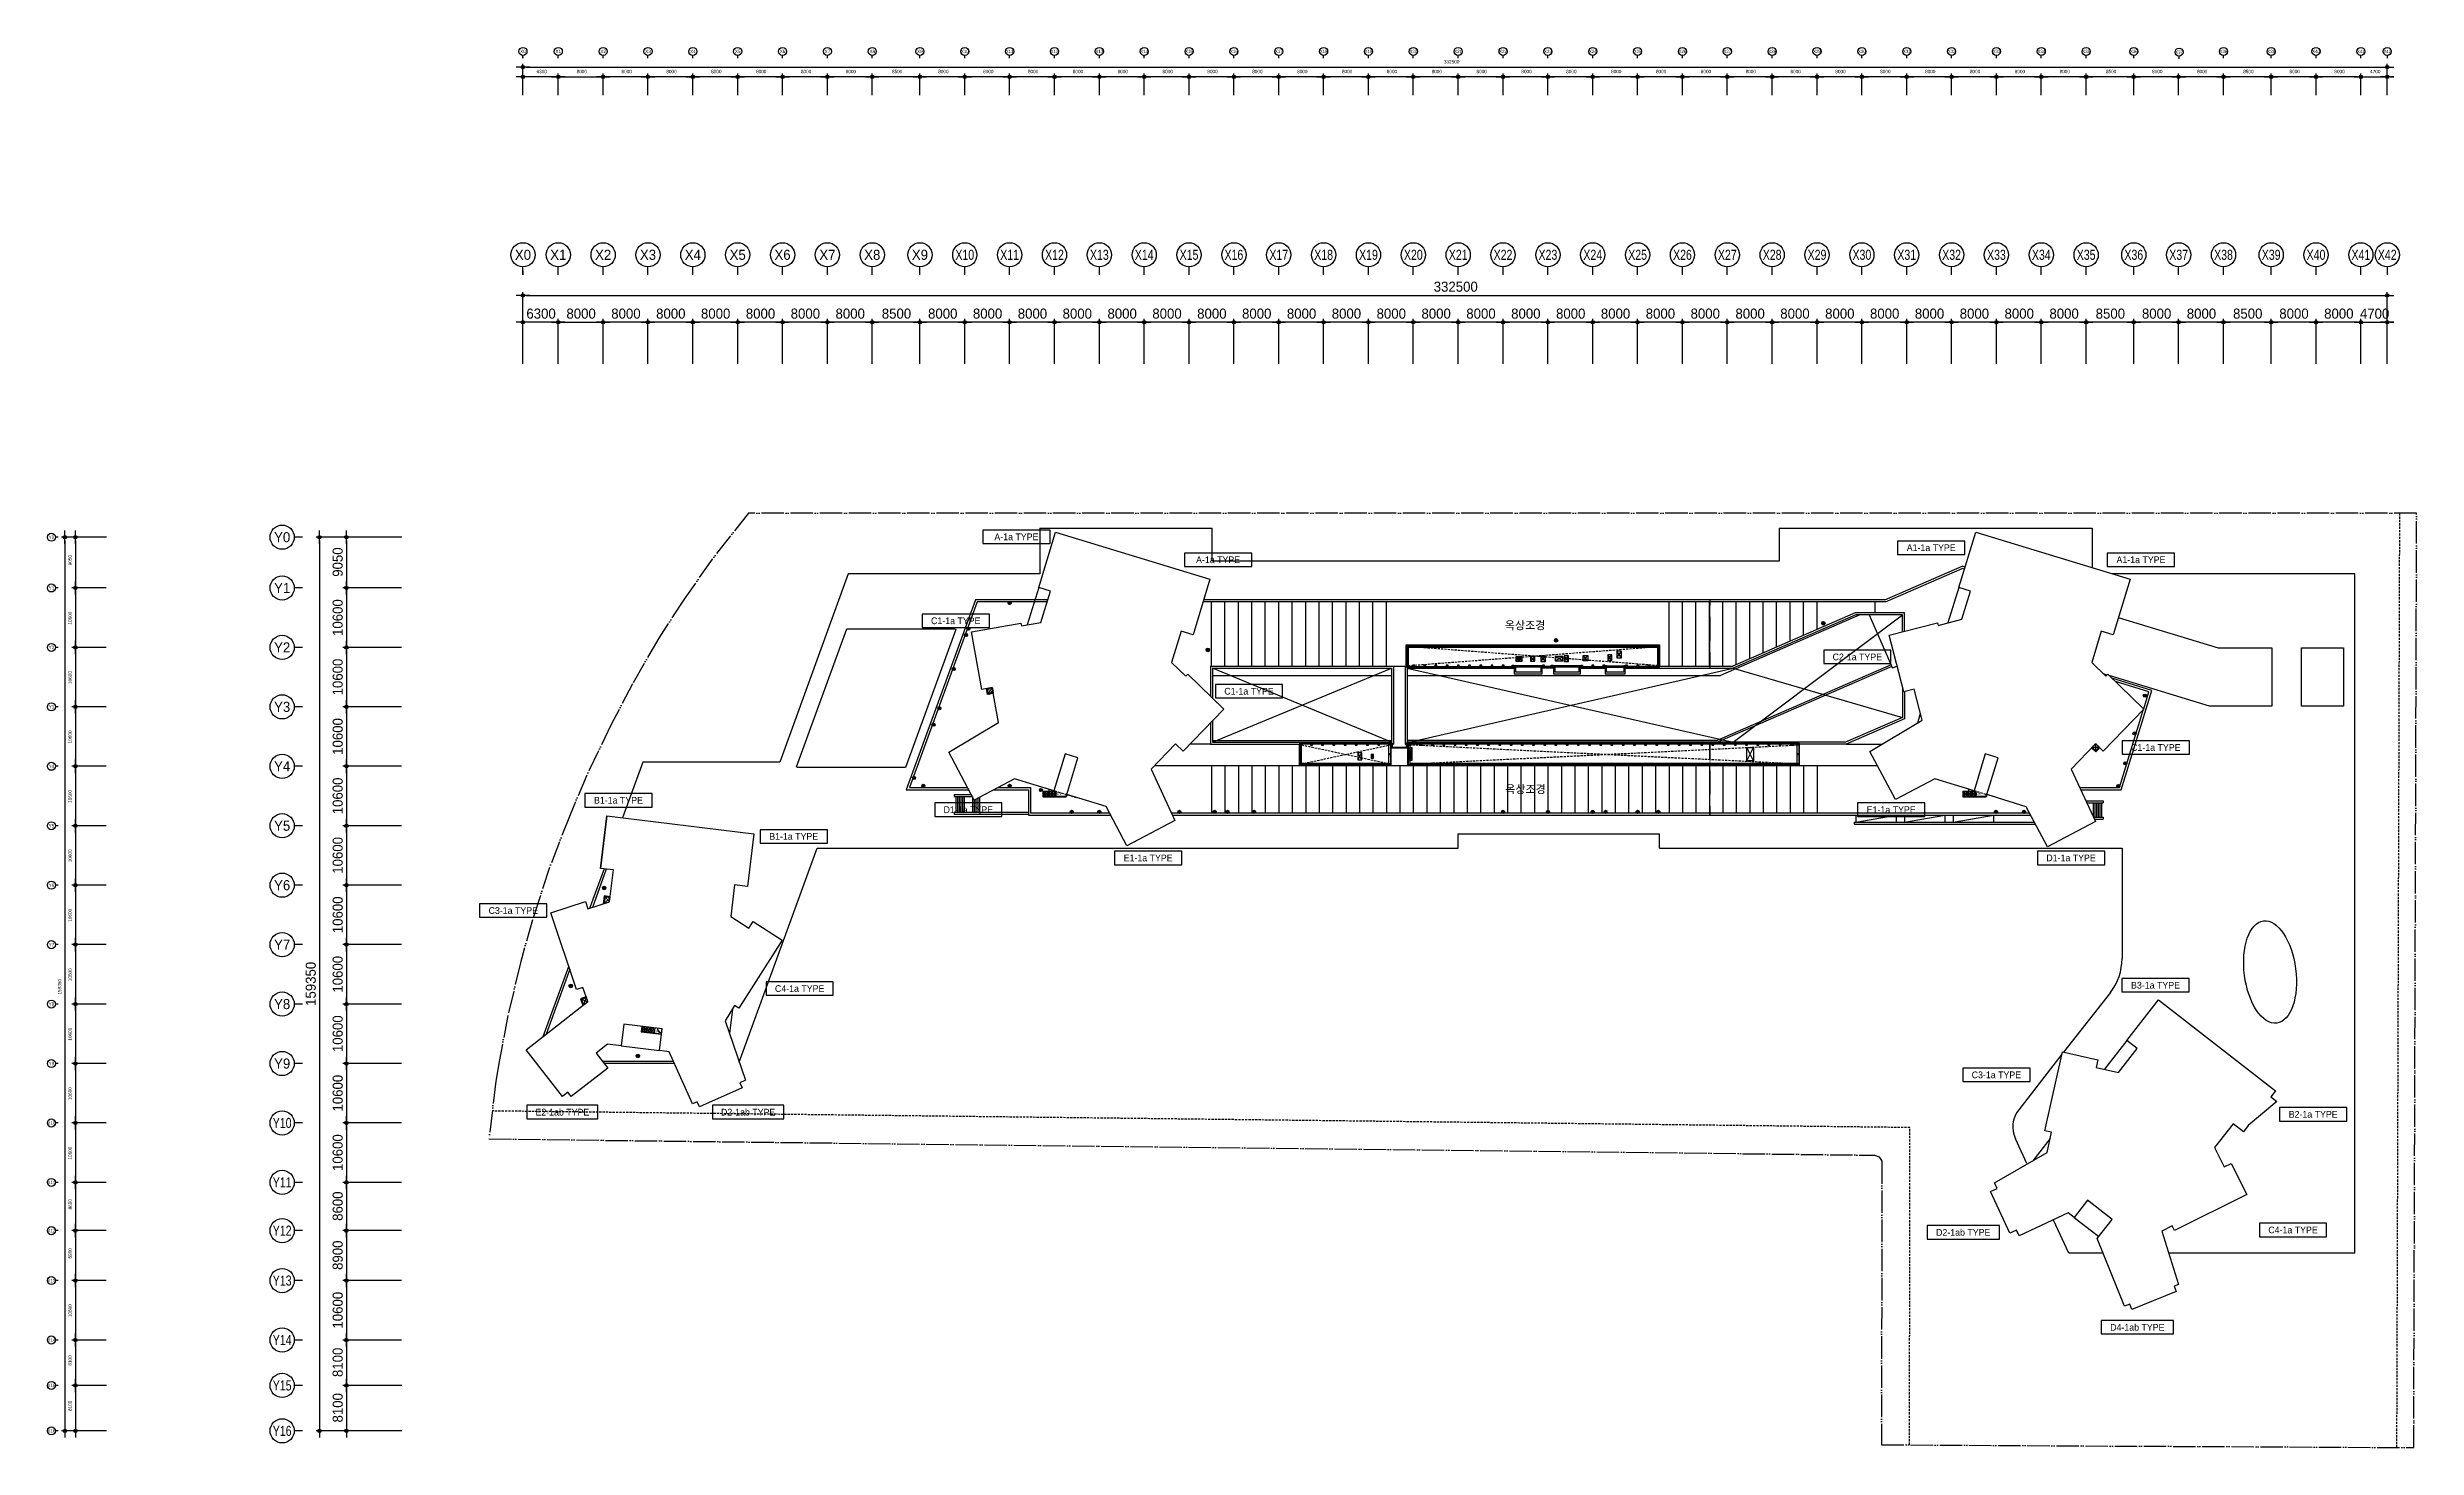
# Model space of a CAD drawing. Header units: millimetres. Extents: x 103947810 to 104370371, y -30955256 to -30705585.
import ezdxf
from ezdxf.enums import TextEntityAlignment as Align

# ---------------------------------------------------------------- set-up
doc = ezdxf.new("R2010")
doc.units = ezdxf.units.MM
doc.header["$LTSCALE"] = 200
doc.header["$MEASUREMENT"] = 0
for name, pattern in [('CEN-2', [26, 20, -2, 0, -2, 0, -2]), ('CONTINOUS', [0]), ('H', [1.3, 0.8, -0.5]), ('H0', [0.3, 0.2, -0.1]), ('HOON1', [3, 2, -1])]:
    doc.linetypes.add(name, pattern=pattern)
for name, color, linetype in [('e-plan', 9, 'CONTINUOUS'), ('e-room', 6, 'CONTINUOUS'), ('e-room-box', 7, 'CONTINUOUS')]:
    doc.layers.add(name, color=color, linetype=linetype)
doc.styles.add('돋움', font='Dotum.ttf')

msp = doc.modelspace()

# ---------------------------------------------------------------- texts
at = {"layer": 'e-plan', "style": '돋움'}
for s, height, p in [('옥상조경', 1440, (104211363, -30808636)), ('옥상조경', 1440, (104211433, -30837862)), ('DN', 400, (104128233, -30838683)), ('DN', 400, (104292283, -30838683))]:
    msp.add_text(s, height=height, dxfattribs=at).set_placement(p, align=Align.MIDDLE_CENTER)
msp.add_text('DN', height=400, rotation=353.00132, dxfattribs=at).set_placement((104056731, -30880936, 0), align=Align.MIDDLE_CENTER)
at = {"layer": 'e-room', "style": '돋움'}
for s, p in [('A-1a TYPE', (104120639, -30792864)), ('A1-1a TYPE', (104283798, -30794810)), ('A-1a TYPE', (104156608, -30796954)), ('A1-1a TYPE', (104321208, -30796954)), ('C1-1a TYPE', (104109820, -30807826)), ('C2-1a TYPE', (104270619, -30814267)), ('C1-1a TYPE', (104162122, -30820382)), ('C1-1a TYPE', (104323857, -30830416)), ('B1-1a TYPE', (104049662, -30839837)), ('D1-1a TYPE', (104112061, -30841515)), ('E1-1a TYPE', (104276661, -30841515)), ('B1-1a TYPE', (104080921, -30846284)), ('E1-1a TYPE', (104144137, -30850113)), ('D1-1a TYPE', (104308737, -30850113)), ('C3-1a TYPE', (104030907, -30859492)), ('B3-1a TYPE', (104323809, -30872806)), ('C4-1a TYPE', (104081979, -30873403)), ('C3-1a TYPE', (104295420, -30888792)), ('E2-1ab TYPE', (104039659, -30895418)), ('D2-1ab TYPE', (104072793, -30895418)), ('B2-1a TYPE', (104351924, -30895826)), ('D2-1ab TYPE', (104289508, -30916861)), ('C4-1a TYPE', (104348328, -30916444)), ('D4-1ab TYPE', (104320559, -30933794))]:
    msp.add_text(s, height=1200, rotation=0, dxfattribs=at).set_placement(p, align=Align.MIDDLE)

# ---------------------------------------------------------------- blocks, each defined once
blk = doc.blocks.new('A$C2E7106E5')
at = {"layer": 'e-plan'}
for p, q in [((0, 54482), (0, 54962)), ((6300, 54482), (6300, 54962)), ((14300, 54482), (14300, 54962)), ((22300, 54482), (22300, 54962)), ((30300, 54482), (30300, 54962)), ((38300, 54482), (38300, 54962)), ((46300, 54482), (46300, 54962)), ((54300, 54482), (54300, 54962)), ((62300, 54482), (62300, 54962)), ((70800, 54482), (70800, 54962)), ((78800, 54482), (78800, 54962)), ((86800, 54482), (86800, 54962)), ((94800, 54482), (94800, 54962)), ((102800, 54482), (102800, 54962)), ((110800, 54482), (110800, 54962)), ((118800, 54482), (118800, 54962)), ((126800, 54482), (126800, 54962)), ((134800, 54482), (134800, 54962)), ((142800, 54482), (142800, 54962)), ((150800, 54482), (150800, 54962)), ((158800, 54482), (158800, 54962)), ((166800, 54482), (166800, 54962)), ((174800, 54482), (174800, 54962)), ((182800, 54482), (182800, 54962)), ((190800, 54482), (190800, 54962)), ((198800, 54482), (198800, 54962)), ((206800, 54482), (206800, 54962)), ((214800, 54482), (214800, 54962)), ((222800, 54482), (222800, 54962)), ((230800, 54482), (230800, 54962)), ((238800, 54482), (238800, 54962)), ((246800, 54482), (246800, 54962)), ((254800, 54482), (254800, 54962)), ((262800, 54482), (262800, 54962)), ((270800, 54482), (270800, 54962)), ((278800, 54482), (278800, 54962)), ((287300, 54482), (287300, 54962)), ((303300, 54482), (303300, 54962)), ((311800, 54482), (311800, 54962)), ((319800, 54482), (319800, 54962)), ((327800, 54482), (327800, 54962)), ((332500, 54962), (332500, 54482)), ((1200, 52894), (-1200, 52894)), ((1200, 51154), (-1200, 51154)), ((0, 54722), (0, 54482)), ((0, 47899), (0, 53494)), ((0, 47899), (0, 51754)), ((600, 52894), (331900, 52894)), ((5700, 51154), (600, 51154)), ((7500, 51154), (5100, 51154)), ((5100, 51154), (7500, 51154)), ((6300, 47899), (6300, 51754)), ((6300, 47899), (6300, 51754)), ((6900, 51154), (13700, 51154)), ((15500, 51154), (13100, 51154)), ((13100, 51154), (15500, 51154)), ((14300, 47899), (14300, 51754)), ((14300, 47899), (14300, 51754)), ((21700, 51154), (14900, 51154)), ((21100, 51154), (23500, 51154)), ((23500, 51154), (21100, 51154)), ((22300, 47899), (22300, 51754)), ((22300, 47899), (22300, 51754)), ((29700, 51154), (22900, 51154)), ((29100, 51154), (31500, 51154)), ((31500, 51154), (29100, 51154)), ((30300, 47899), (30300, 51754)), ((30300, 47899), (30300, 51754)), ((37700, 51154), (30900, 51154)), ((39500, 51154), (37100, 51154)), ((37100, 51154), (39500, 51154)), ((38300, 47899), (38300, 51754)), ((38300, 47899), (38300, 51754)), ((45700, 51154), (38900, 51154)), ((45100, 51154), (47500, 51154)), ((47500, 51154), (45100, 51154)), ((46300, 47899), (46300, 51754)), ((46300, 47899), (46300, 51754)), ((53700, 51154), (46900, 51154)), ((53100, 51154), (55500, 51154)), ((55500, 51154), (53100, 51154)), ((54300, 47899), (54300, 51754)), ((54300, 47899), (54300, 51754)), ((61700, 51154), (54900, 51154)), ((61100, 51154), (63500, 51154)), ((63500, 51154), (61100, 51154)), ((62300, 47899), (62300, 51754)), ((62300, 47899), (62300, 51754)), ((70200, 51154), (62900, 51154)), ((69600, 51154), (72000, 51154)), ((72000, 51154), (69600, 51154)), ((70800, 47899), (70800, 51754)), ((70800, 47899), (70800, 51754)), ((78200, 51154), (71400, 51154)), ((77600, 51154), (80000, 51154)), ((80000, 51154), (77600, 51154)), ((78800, 47899), (78800, 51754)), ((78800, 47899), (78800, 51754)), ((86200, 51154), (79400, 51154)), ((88000, 51154), (85600, 51154)), ((85600, 51154), (88000, 51154)), ((86800, 47899), (86800, 51754)), ((86800, 47899), (86800, 51754)), ((94200, 51154), (87400, 51154)), ((93600, 51154), (96000, 51154)), ((96000, 51154), (93600, 51154)), ((94800, 47899), (94800, 51754)), ((94800, 47899), (94800, 51754)), ((102200, 51154), (95400, 51154)), ((101600, 51154), (104000, 51154)), ((104000, 51154), (101600, 51154)), ((102800, 47899), (102800, 51754)), ((102800, 47899), (102800, 51754)), ((110200, 51154), (103400, 51154)), ((109600, 51154), (112000, 51154)), ((112000, 51154), (109600, 51154)), ((110800, 47899), (110800, 51754)), ((110800, 47899), (110800, 51754)), ((118200, 51154), (111400, 51154)), ((117600, 51154), (120000, 51154)), ((120000, 51154), (117600, 51154)), ((118800, 47899), (118800, 51754)), ((118800, 47899), (118800, 51754)), ((126200, 51154), (119400, 51154)), ((128000, 51154), (125600, 51154)), ((125600, 51154), (128000, 51154)), ((126800, 47899), (126800, 51754)), ((126800, 47899), (126800, 51754)), ((134200, 51154), (127400, 51154)), ((133600, 51154), (136000, 51154)), ((136000, 51154), (133600, 51154)), ((134800, 47899), (134800, 51754)), ((134800, 47899), (134800, 51754)), ((142200, 51154), (135400, 51154)), ((144000, 51154), (141600, 51154)), ((141600, 51154), (144000, 51154)), ((142800, 47899), (142800, 51754)), ((142800, 47899), (142800, 51754)), ((150200, 51154), (143400, 51154)), ((149600, 51154), (152000, 51154)), ((152000, 51154), (149600, 51154)), ((150800, 47899), (150800, 51754)), ((150800, 47899), (150800, 51754)), ((158200, 51154), (151400, 51154)), ((157600, 51154), (160000, 51154)), ((160000, 51154), (157600, 51154)), ((158800, 47899), (158800, 51754)), ((158800, 47899), (158800, 51754)), ((166200, 51154), (159400, 51154)), ((165600, 51154), (168000, 51154)), ((168000, 51154), (165600, 51154)), ((166800, 47899), (166800, 51754)), ((166800, 47899), (166800, 51754)), ((174200, 51154), (167400, 51154)), ((173600, 51154), (176000, 51154)), ((176000, 51154), (173600, 51154)), ((174800, 47899), (174800, 51754)), ((174800, 47899), (174800, 51754)), ((182200, 51154), (175400, 51154)), ((184000, 51154), (181600, 51154)), ((181600, 51154), (184000, 51154)), ((182800, 47899), (182800, 51754)), ((182800, 47899), (182800, 51754)), ((190200, 51154), (183400, 51154)), ((189600, 51154), (192000, 51154)), ((192000, 51154), (189600, 51154)), ((190800, 47899), (190800, 51754)), ((190800, 47899), (190800, 51754)), ((198200, 51154), (191400, 51154)), ((197600, 51154), (200000, 51154)), ((200000, 51154), (197600, 51154)), ((198800, 47899), (198800, 51754)), ((198800, 47899), (198800, 51754)), ((206200, 51154), (199400, 51154)), ((205600, 51154), (208000, 51154)), ((208000, 51154), (205600, 51154)), ((206800, 47899), (206800, 51754)), ((206800, 47899), (206800, 51754)), ((214200, 51154), (207400, 51154)), ((213600, 51154), (216000, 51154)), ((216000, 51154), (213600, 51154)), ((214800, 47899), (214800, 51754)), ((214800, 47899), (214800, 51754)), ((222200, 51154), (215400, 51154)), ((221600, 51154), (224000, 51154)), ((224000, 51154), (221600, 51154)), ((222800, 47899), (222800, 51754)), ((222800, 47899), (222800, 51754)), ((230200, 51154), (223400, 51154)), ((232000, 51154), (229600, 51154)), ((229600, 51154), (232000, 51154)), ((230800, 47899), (230800, 51754)), ((230800, 47899), (230800, 51754)), ((238200, 51154), (231400, 51154)), ((237600, 51154), (240000, 51154)), ((240000, 51154), (237600, 51154)), ((238800, 47899), (238800, 51754)), ((238800, 47899), (238800, 51754)), ((246200, 51154), (239400, 51154)), ((248000, 51154), (245600, 51154)), ((245600, 51154), (248000, 51154)), ((246800, 47899), (246800, 51754)), ((246800, 47899), (246800, 51754)), ((254200, 51154), (247400, 51154)), ((253600, 51154), (256000, 51154)), ((256000, 51154), (253600, 51154)), ((254800, 47899), (254800, 51754)), ((254800, 47899), (254800, 51754)), ((262200, 51154), (255400, 51154)), ((261600, 51154), (264000, 51154)), ((264000, 51154), (261600, 51154)), ((262800, 47899), (262800, 51754)), ((262800, 47899), (262800, 51754)), ((270200, 51154), (263400, 51154)), ((272000, 51154), (269600, 51154)), ((269600, 51154), (272000, 51154)), ((270800, 47899), (270800, 51754)), ((270800, 47899), (270800, 51754)), ((278200, 51154), (271400, 51154)), ((277600, 51154), (280000, 51154)), ((280000, 51154), (277600, 51154)), ((278800, 47899), (278800, 51754)), ((278800, 47899), (278800, 51754)), ((286700, 51154), (279400, 51154)), ((286100, 51154), (288500, 51154)), ((288500, 51154), (286100, 51154)), ((287300, 47899), (287300, 51754)), ((287300, 47899), (287300, 51754)), ((294700, 51154), (287900, 51154)), ((296500, 51154), (294100, 51154)), ((294100, 51154), (296500, 51154)), ((295300, 47899), (295300, 51754)), ((295300, 47899), (295300, 51754)), ((295376, 54358), (295376, 54838)), ((302700, 51154), (295900, 51154)), ((302100, 51154), (304500, 51154)), ((304500, 51154), (302100, 51154)), ((303300, 47899), (303300, 51754)), ((303300, 47899), (303300, 51754)), ((311200, 51154), (303900, 51154)), ((310600, 51154), (313000, 51154)), ((313000, 51154), (310600, 51154)), ((311800, 47899), (311800, 51754)), ((311800, 47899), (311800, 51754)), ((319200, 51154), (312400, 51154)), ((318600, 51154), (321000, 51154)), ((321000, 51154), (318600, 51154)), ((319800, 47899), (319800, 51754)), ((319800, 47899), (319800, 51754)), ((327200, 51154), (320400, 51154)), ((327200, 51154), (326600, 51154)), ((326600, 51154), (329000, 51154)), ((326600, 51154), (329000, 51154)), ((327800, 47899), (327800, 51754)), ((327800, 47899), (327800, 51754)), ((327800, 51154), (332500, 51154)), ((331300, 52894), (333700, 52894)), ((333700, 51154), (331300, 51154)), ((332500, 47899), (332500, 53494)), ((332500, 47899), (332500, 51754)), ((333100, 51154), (333700, 51154)), ((0, 15822), (0, 17262)), ((6300, 15822), (6300, 17262)), ((14300, 15822), (14300, 17262)), ((22300, 15822), (22300, 17262)), ((30300, 15822), (30300, 17262)), ((38300, 15822), (38300, 17262)), ((46300, 15822), (46300, 17262)), ((54300, 15822), (54300, 17262)), ((62300, 15822), (62300, 17262)), ((70800, 15822), (70800, 17262)), ((78800, 15822), (78800, 17262)), ((86800, 15822), (86800, 17262)), ((94800, 15822), (94800, 17262)), ((102800, 15822), (102800, 17262)), ((110800, 15822), (110800, 17262)), ((118800, 15822), (118800, 17262)), ((126800, 15822), (126800, 17262)), ((134800, 15822), (134800, 17262)), ((142800, 15822), (142800, 17262)), ((150800, 15822), (150800, 17262)), ((158800, 15822), (158800, 17262)), ((166800, 15822), (166800, 17262)), ((174800, 15822), (174800, 17262)), ((182800, 15822), (182800, 17262)), ((190800, 15822), (190800, 17262)), ((198800, 15822), (198800, 17262)), ((206800, 15822), (206800, 17262)), ((214800, 15822), (214800, 17262)), ((222800, 15822), (222800, 17262)), ((230800, 15822), (230800, 17262)), ((238800, 15822), (238800, 17262)), ((246800, 15822), (246800, 17262)), ((254800, 15822), (254800, 17262)), ((262800, 15822), (262800, 17262)), ((270800, 15822), (270800, 17262)), ((278800, 15822), (278800, 17262)), ((287300, 15822), (287300, 17262)), ((295300, 15822), (295300, 17262)), ((303300, 15822), (303300, 17262)), ((311800, 15822), (311800, 17262)), ((319800, 15822), (319800, 17262)), ((327800, 15822), (327800, 17262)), ((332500, 17262), (332500, 15822)), ((0, 16542), (0, 15822)), ((0, 0), (0, 12785)), ((332500, 0), (332500, 12785)), ((1200, 12185), (-1200, 12185)), ((600, 12185), (331900, 12185)), ((331300, 12185), (333700, 12185)), ((1200, 7385), (-1200, 7385)), ((0, 0), (0, 7985)), ((5700, 7385), (600, 7385)), ((7500, 7385), (5100, 7385)), ((5100, 7385), (7500, 7385)), ((6300, 0), (6300, 7985)), ((6300, 0), (6300, 7985)), ((6900, 7385), (13700, 7385)), ((15500, 7385), (13100, 7385)), ((13100, 7385), (15500, 7385)), ((14300, 0), (14300, 7985)), ((14300, 0), (14300, 7985)), ((21700, 7385), (14900, 7385)), ((21100, 7385), (23500, 7385)), ((23500, 7385), (21100, 7385)), ((22300, 0), (22300, 7985)), ((22300, 0), (22300, 7985)), ((29700, 7385), (22900, 7385)), ((29100, 7385), (31500, 7385)), ((31500, 7385), (29100, 7385)), ((30300, 0), (30300, 7985)), ((30300, 0), (30300, 7985)), ((37700, 7385), (30900, 7385)), ((39500, 7385), (37100, 7385)), ((37100, 7385), (39500, 7385)), ((38300, 0), (38300, 7985)), ((38300, 0), (38300, 7985)), ((45700, 7385), (38900, 7385)), ((45100, 7385), (47500, 7385)), ((47500, 7385), (45100, 7385)), ((46300, 0), (46300, 7985)), ((46300, 0), (46300, 7985)), ((53700, 7385), (46900, 7385)), ((53100, 7385), (55500, 7385)), ((55500, 7385), (53100, 7385)), ((54300, 0), (54300, 7985)), ((54300, 0), (54300, 7985)), ((61700, 7385), (54900, 7385)), ((61100, 7385), (63500, 7385)), ((63500, 7385), (61100, 7385)), ((62300, 0), (62300, 7985)), ((62300, 0), (62300, 7985)), ((70200, 7385), (62900, 7385)), ((69600, 7385), (72000, 7385)), ((72000, 7385), (69600, 7385)), ((70800, 0), (70800, 7985)), ((70800, 0), (70800, 7985)), ((78200, 7385), (71400, 7385)), ((77600, 7385), (80000, 7385)), ((80000, 7385), (77600, 7385)), ((78800, 0), (78800, 7985)), ((78800, 0), (78800, 7985)), ((86200, 7385), (79400, 7385)), ((88000, 7385), (85600, 7385)), ((85600, 7385), (88000, 7385)), ((86800, 0), (86800, 7985)), ((86800, 0), (86800, 7985)), ((94200, 7385), (87400, 7385)), ((93600, 7385), (96000, 7385)), ((96000, 7385), (93600, 7385)), ((94800, 0), (94800, 7985)), ((94800, 0), (94800, 7985)), ((102200, 7385), (95400, 7385)), ((101600, 7385), (104000, 7385)), ((104000, 7385), (101600, 7385)), ((102800, 0), (102800, 7985)), ((102800, 0), (102800, 7985)), ((110200, 7385), (103400, 7385)), ((109600, 7385), (112000, 7385)), ((112000, 7385), (109600, 7385)), ((110800, 0), (110800, 7985)), ((110800, 0), (110800, 7985)), ((118200, 7385), (111400, 7385)), ((117600, 7385), (120000, 7385)), ((120000, 7385), (117600, 7385)), ((118800, 0), (118800, 7985)), ((118800, 0), (118800, 7985)), ((126200, 7385), (119400, 7385)), ((128000, 7385), (125600, 7385)), ((125600, 7385), (128000, 7385)), ((126800, 0), (126800, 7985)), ((126800, 0), (126800, 7985)), ((134200, 7385), (127400, 7385)), ((133600, 7385), (136000, 7385)), ((136000, 7385), (133600, 7385)), ((134800, 0), (134800, 7985)), ((134800, 0), (134800, 7985)), ((142200, 7385), (135400, 7385)), ((144000, 7385), (141600, 7385)), ((141600, 7385), (144000, 7385)), ((142800, 0), (142800, 7985)), ((142800, 0), (142800, 7985)), ((150200, 7385), (143400, 7385)), ((149600, 7385), (152000, 7385)), ((152000, 7385), (149600, 7385)), ((150800, 0), (150800, 7985)), ((150800, 0), (150800, 7985)), ((158200, 7385), (151400, 7385)), ((157600, 7385), (160000, 7385)), ((160000, 7385), (157600, 7385)), ((158800, 0), (158800, 7985)), ((158800, 0), (158800, 7985)), ((166200, 7385), (159400, 7385)), ((165600, 7385), (168000, 7385)), ((168000, 7385), (165600, 7385)), ((166800, 0), (166800, 7985)), ((166800, 0), (166800, 7985)), ((174200, 7385), (167400, 7385)), ((173600, 7385), (176000, 7385)), ((176000, 7385), (173600, 7385)), ((174800, 0), (174800, 7985)), ((174800, 0), (174800, 7985)), ((182200, 7385), (175400, 7385)), ((184000, 7385), (181600, 7385)), ((181600, 7385), (184000, 7385)), ((182800, 0), (182800, 7985)), ((182800, 0), (182800, 7985)), ((190200, 7385), (183400, 7385)), ((189600, 7385), (192000, 7385)), ((192000, 7385), (189600, 7385)), ((190800, 0), (190800, 7985)), ((190800, 0), (190800, 7985)), ((198200, 7385), (191400, 7385)), ((197600, 7385), (200000, 7385)), ((200000, 7385), (197600, 7385)), ((198800, 0), (198800, 7985)), ((198800, 0), (198800, 7985)), ((206200, 7385), (199400, 7385)), ((205600, 7385), (208000, 7385)), ((208000, 7385), (205600, 7385)), ((206800, 0), (206800, 7985)), ((206800, 0), (206800, 7985)), ((214200, 7385), (207400, 7385)), ((213600, 7385), (216000, 7385)), ((216000, 7385), (213600, 7385)), ((214800, 0), (214800, 7985)), ((214800, 0), (214800, 7985)), ((222200, 7385), (215400, 7385)), ((221600, 7385), (224000, 7385)), ((224000, 7385), (221600, 7385)), ((222800, 0), (222800, 7985)), ((222800, 0), (222800, 7985)), ((230200, 7385), (223400, 7385)), ((232000, 7385), (229600, 7385)), ((229600, 7385), (232000, 7385)), ((230800, 0), (230800, 7985)), ((230800, 0), (230800, 7985)), ((238200, 7385), (231400, 7385)), ((237600, 7385), (240000, 7385)), ((240000, 7385), (237600, 7385)), ((238800, 0), (238800, 7985)), ((238800, 0), (238800, 7985)), ((246200, 7385), (239400, 7385)), ((248000, 7385), (245600, 7385)), ((245600, 7385), (248000, 7385)), ((246800, 0), (246800, 7985)), ((246800, 0), (246800, 7985)), ((254200, 7385), (247400, 7385)), ((253600, 7385), (256000, 7385)), ((256000, 7385), (253600, 7385)), ((254800, 0), (254800, 7985)), ((254800, 0), (254800, 7985)), ((262200, 7385), (255400, 7385)), ((261600, 7385), (264000, 7385)), ((264000, 7385), (261600, 7385)), ((262800, 0), (262800, 7985)), ((262800, 0), (262800, 7985)), ((270200, 7385), (263400, 7385)), ((272000, 7385), (269600, 7385)), ((269600, 7385), (272000, 7385)), ((270800, 0), (270800, 7985)), ((270800, 0), (270800, 7985)), ((278200, 7385), (271400, 7385)), ((277600, 7385), (280000, 7385)), ((280000, 7385), (277600, 7385)), ((278800, 0), (278800, 7985)), ((278800, 0), (278800, 7985)), ((286700, 7385), (279400, 7385)), ((286100, 7385), (288500, 7385)), ((288500, 7385), (286100, 7385)), ((287300, 0), (287300, 7985)), ((287300, 0), (287300, 7985)), ((294700, 7385), (287900, 7385)), ((296500, 7385), (294100, 7385)), ((294100, 7385), (296500, 7385)), ((295300, 0), (295300, 7985)), ((295300, 0), (295300, 7985)), ((302700, 7385), (295900, 7385)), ((302100, 7385), (304500, 7385)), ((304500, 7385), (302100, 7385)), ((303300, 0), (303300, 7985)), ((303300, 0), (303300, 7985)), ((311200, 7385), (303900, 7385)), ((310600, 7385), (313000, 7385)), ((313000, 7385), (310600, 7385)), ((311800, 0), (311800, 7985)), ((311800, 0), (311800, 7985)), ((319200, 7385), (312400, 7385)), ((318600, 7385), (321000, 7385)), ((321000, 7385), (318600, 7385)), ((319800, 0), (319800, 7985)), ((319800, 0), (319800, 7985)), ((327200, 7385), (320400, 7385)), ((327200, 7385), (326600, 7385)), ((326600, 7385), (329000, 7385)), ((326600, 7385), (329000, 7385)), ((327800, 0), (327800, 7985)), ((327800, 0), (327800, 7985)), ((327800, 7385), (332500, 7385)), ((333700, 7385), (331300, 7385)), ((332500, 0), (332500, 7985)), ((333100, 7385), (333700, 7385)), ((-82901, -30934), (-83381, -30934)), ((-74306, -30934), (-82289, -30934)), ((-81689, -32134), (-81689, -29734)), ((-81689, -31534), (-81689, -189684)), ((-74312, -30934), (-80432, -30934)), ((-79832, -32134), (-79832, -29734)), ((-79832, -31534), (-79832, -39384)), ((-39346, -30934), (-40786, -30934)), ((-21629, -30934), (-36901, -30934)), ((-36301, -32134), (-36301, -29734)), ((-36301, -31534), (-36301, -189684)), ((-21635, -30934), (-32101, -30934)), ((-31501, -32134), (-31501, -29734)), ((-31501, -31534), (-31501, -39384)), ((-82901, -39984), (-83381, -39984)), ((-74312, -39984), (-80432, -39984)), ((-74312, -39984), (-80432, -39984)), ((-79832, -41184), (-79832, -38784)), ((-79832, -38784), (-79832, -41184)), ((-79832, -40584), (-79832, -49984)), ((-39346, -39984), (-40786, -39984)), ((-21635, -39984), (-32101, -39984)), ((-21635, -39984), (-32101, -39984)), ((-31501, -41184), (-31501, -38784)), ((-31501, -38784), (-31501, -41184)), ((-31501, -40584), (-31501, -49984)), ((-82901, -50584), (-83381, -50584)), ((-74312, -50584), (-80432, -50584)), ((-74312, -50584), (-80432, -50584)), ((-79832, -49384), (-79832, -51784)), ((-79832, -51784), (-79832, -49384)), ((-39346, -50584), (-40786, -50584)), ((-21635, -50584), (-32101, -50584)), ((-21635, -50584), (-32101, -50584)), ((-31501, -49384), (-31501, -51784)), ((-31501, -51784), (-31501, -49384)), ((-79832, -51184), (-79832, -60584)), ((-31501, -51184), (-31501, -60584)), ((-82901, -61184), (-83381, -61184)), ((-74312, -61184), (-80432, -61184)), ((-74312, -61184), (-80432, -61184)), ((-79832, -59984), (-79832, -62384)), ((-79832, -62384), (-79832, -59984)), ((-79832, -61784), (-79832, -71184)), ((-39346, -61184), (-40786, -61184)), ((-21635, -61184), (-32101, -61184)), ((-21635, -61184), (-32101, -61184)), ((-31501, -59984), (-31501, -62384)), ((-31501, -62384), (-31501, -59984)), ((-31501, -61784), (-31501, -71184)), ((-82901, -71784), (-83381, -71784)), ((-74312, -71784), (-80432, -71784)), ((-74312, -71784), (-80432, -71784)), ((-79832, -70584), (-79832, -72984)), ((-79832, -72984), (-79832, -70584)), ((-39346, -71784), (-40786, -71784)), ((-21635, -71784), (-32101, -71784)), ((-21635, -71784), (-32101, -71784)), ((-31501, -70584), (-31501, -72984)), ((-31501, -72984), (-31501, -70584)), ((-79832, -72384), (-79832, -81784)), ((-31501, -72384), (-31501, -81784)), ((-82901, -82384), (-83381, -82384)), ((-74312, -82384), (-80432, -82384)), ((-74312, -82384), (-80432, -82384)), ((-79832, -81184), (-79832, -83584)), ((-79832, -83584), (-79832, -81184)), ((-79832, -82984), (-79832, -92384)), ((-39346, -82384), (-40786, -82384)), ((-21635, -82384), (-32101, -82384)), ((-21635, -82384), (-32101, -82384)), ((-31501, -81184), (-31501, -83584)), ((-31501, -83584), (-31501, -81184)), ((-31501, -82984), (-31501, -92384)), ((-79832, -91784), (-79832, -94184)), ((-79832, -94184), (-79832, -91784)), ((-31501, -91784), (-31501, -94184)), ((-31501, -94184), (-31501, -91784)), ((-82901, -92984), (-83381, -92984)), ((-74312, -92984), (-80432, -92984)), ((-74312, -92984), (-80432, -92984)), ((-79832, -93584), (-79832, -102984)), ((-39346, -92984), (-40786, -92984)), ((-21635, -92984), (-32101, -92984)), ((-21635, -92984), (-32101, -92984)), ((-31501, -93584), (-31501, -102984)), ((-82901, -103584), (-83381, -103584)), ((-74312, -103584), (-80432, -103584)), ((-74312, -103584), (-80432, -103584)), ((-79832, -102384), (-79832, -104784)), ((-79832, -104784), (-79832, -102384)), ((-79832, -104184), (-79832, -113584)), ((-39346, -103584), (-40786, -103584)), ((-21635, -103584), (-32101, -103584)), ((-21635, -103584), (-32101, -103584)), ((-31501, -102384), (-31501, -104784)), ((-31501, -104784), (-31501, -102384)), ((-31501, -104184), (-31501, -113584)), ((-79832, -112984), (-79832, -115384)), ((-79832, -115384), (-79832, -112984)), ((-31501, -112984), (-31501, -115384)), ((-31501, -115384), (-31501, -112984)), ((-82901, -114184), (-83381, -114184)), ((-74312, -114184), (-80432, -114184)), ((-74312, -114184), (-80432, -114184)), ((-79832, -114784), (-79832, -124184)), ((-39346, -114184), (-40786, -114184)), ((-21635, -114184), (-32101, -114184)), ((-21635, -114184), (-32101, -114184)), ((-31501, -114784), (-31501, -124184)), ((-82901, -124784), (-83381, -124784)), ((-74312, -124784), (-80432, -124784)), ((-74312, -124784), (-80432, -124784)), ((-79832, -123584), (-79832, -125984)), ((-79832, -125984), (-79832, -123584)), ((-79832, -125384), (-79832, -134784)), ((-39346, -124784), (-40786, -124784)), ((-21635, -124784), (-32101, -124784)), ((-21635, -124784), (-32101, -124784)), ((-31501, -123584), (-31501, -125984)), ((-31501, -125984), (-31501, -123584)), ((-31501, -125384), (-31501, -134784)), ((-79832, -134184), (-79832, -136584)), ((-79832, -136584), (-79832, -134184)), ((-31501, -134184), (-31501, -136584)), ((-31501, -136584), (-31501, -134184)), ((-82901, -135384), (-83381, -135384)), ((-74312, -135384), (-80432, -135384)), ((-74312, -135384), (-80432, -135384)), ((-79832, -135984), (-79832, -145384)), ((-39346, -135384), (-40786, -135384)), ((-21635, -135384), (-32101, -135384)), ((-21635, -135384), (-32101, -135384)), ((-31501, -135984), (-31501, -145384)), ((-82901, -145984), (-83381, -145984)), ((-74312, -145984), (-80432, -145984)), ((-74312, -145984), (-80432, -145984)), ((-79832, -144784), (-79832, -147184)), ((-79832, -147184), (-79832, -144784)), ((-79832, -146584), (-79832, -153984)), ((-39346, -145984), (-40786, -145984)), ((-21635, -145984), (-32101, -145984)), ((-21635, -145984), (-32101, -145984)), ((-31501, -144784), (-31501, -147184)), ((-31501, -147184), (-31501, -144784)), ((-31501, -146584), (-31501, -153984)), ((-82901, -154584), (-83381, -154584)), ((-74312, -154584), (-80432, -154584)), ((-74312, -154584), (-80432, -154584)), ((-79832, -153384), (-79832, -155784)), ((-79832, -155784), (-79832, -153384)), ((-79832, -155184), (-79832, -162884)), ((-39346, -154584), (-40786, -154584)), ((-21635, -154584), (-32101, -154584)), ((-21635, -154584), (-32101, -154584)), ((-31501, -153384), (-31501, -155784)), ((-31501, -155784), (-31501, -153384)), ((-31501, -155184), (-31501, -162884)), ((-82901, -163484), (-83381, -163484)), ((-74312, -163484), (-80432, -163484)), ((-74312, -163484), (-80432, -163484)), ((-79832, -162284), (-79832, -164684)), ((-79832, -164684), (-79832, -162284)), ((-79832, -164084), (-79832, -173484)), ((-39346, -163484), (-40786, -163484)), ((-21635, -163484), (-32101, -163484)), ((-21635, -163484), (-32101, -163484)), ((-31501, -162284), (-31501, -164684)), ((-31501, -164684), (-31501, -162284)), ((-31501, -164084), (-31501, -173484)), ((-79832, -175284), (-79832, -172884)), ((-79832, -172884), (-79832, -175284)), ((-31501, -175284), (-31501, -172884)), ((-31501, -172884), (-31501, -175284)), ((-82901, -174084), (-83381, -174084)), ((-74311, -174084), (-80432, -174084)), ((-74312, -174084), (-80432, -174084)), ((-79832, -174684), (-79832, -181584)), ((-39346, -174084), (-40786, -174084)), ((-21634, -174084), (-32101, -174084)), ((-21635, -174084), (-32101, -174084)), ((-31501, -174684), (-31501, -181584)), ((-79832, -180984), (-79832, -183384)), ((-79832, -183384), (-79832, -180984)), ((-31501, -180984), (-31501, -183384)), ((-31501, -183384), (-31501, -180984)), ((-82901, -182184), (-83381, -182184)), ((-74306, -182184), (-80432, -182184)), ((-74311, -182184), (-80432, -182184)), ((-79832, -182784), (-79832, -189684)), ((-39346, -182184), (-40786, -182184)), ((-21629, -182184), (-32101, -182184)), ((-21634, -182184), (-32101, -182184)), ((-31501, -182784), (-31501, -189684)), ((-81689, -189084), (-81689, -191484)), ((-79832, -189084), (-79832, -191484)), ((-36301, -189084), (-36301, -191484)), ((-31501, -189084), (-31501, -191484)), ((-82901, -190284), (-83381, -190284)), ((-74306, -190284), (-82289, -190284)), ((-74306, -190284), (-80432, -190284)), ((-39346, -190284), (-40786, -190284)), ((-21629, -190284), (-36901, -190284)), ((-21629, -190284), (-32101, -190284))]:
    blk.add_line(p, q, dxfattribs=at)
for centre, radius in [((0, 55682), 720), ((6300, 55682), 720), ((14300, 55682), 720), ((22300, 55682), 720), ((30300, 55682), 720), ((38300, 55682), 720), ((46300, 55682), 720), ((54300, 55682), 720), ((62300, 55682), 720), ((70800, 55682), 720), ((78800, 55682), 720), ((86800, 55682), 720), ((94800, 55682), 720), ((102800, 55682), 720), ((110800, 55682), 720), ((118800, 55682), 720), ((126800, 55682), 720), ((134800, 55682), 720), ((142800, 55682), 720), ((150800, 55682), 720), ((158800, 55682), 720), ((166800, 55682), 720), ((174800, 55682), 720), ((182800, 55682), 720), ((190800, 55682), 720), ((198800, 55682), 720), ((206800, 55682), 720), ((214800, 55682), 720), ((222800, 55682), 720), ((230800, 55682), 720), ((238800, 55682), 720), ((246800, 55682), 720), ((254800, 55682), 720), ((262800, 55682), 720), ((270800, 55682), 720), ((278800, 55682), 720), ((287300, 55682), 720), ((295376, 55558), 720), ((303300, 55682), 720), ((311800, 55682), 720), ((319800, 55682), 720), ((327800, 55682), 720), ((332500, 55682), 720), ((0, 52894), 300), ((0, 51154), 300), ((0, 52894), 150), ((0, 51154), 150), ((6300, 51154), 300), ((6300, 51154), 300), ((6300, 51154), 150), ((6300, 51154), 150), ((14300, 51154), 300), ((14300, 51154), 300), ((14300, 51154), 150), ((14300, 51154), 150), ((22300, 51154), 300), ((22300, 51154), 300), ((22300, 51154), 150), ((22300, 51154), 150), ((30300, 51154), 300), ((30300, 51154), 300), ((30300, 51154), 150), ((30300, 51154), 150), ((38300, 51154), 300), ((38300, 51154), 300), ((38300, 51154), 150), ((38300, 51154), 150), ((46300, 51154), 300), ((46300, 51154), 300), ((46300, 51154), 150), ((46300, 51154), 150), ((54300, 51154), 300), ((54300, 51154), 300), ((54300, 51154), 150), ((54300, 51154), 150), ((62300, 51154), 300), ((62300, 51154), 300), ((62300, 51154), 150), ((62300, 51154), 150), ((70800, 51154), 300), ((70800, 51154), 300), ((70800, 51154), 150), ((70800, 51154), 150), ((78800, 51154), 300), ((78800, 51154), 300), ((78800, 51154), 150), ((78800, 51154), 150), ((86800, 51154), 300), ((86800, 51154), 300), ((86800, 51154), 150), ((86800, 51154), 150), ((94800, 51154), 300), ((94800, 51154), 300), ((94800, 51154), 150), ((94800, 51154), 150), ((102800, 51154), 300), ((102800, 51154), 300), ((102800, 51154), 150), ((102800, 51154), 150), ((110800, 51154), 300), ((110800, 51154), 300), ((110800, 51154), 150), ((110800, 51154), 150), ((118800, 51154), 300), ((118800, 51154), 300), ((118800, 51154), 150), ((118800, 51154), 150), ((126800, 51154), 300), ((126800, 51154), 300), ((126800, 51154), 150), ((126800, 51154), 150), ((134800, 51154), 300), ((134800, 51154), 300), ((134800, 51154), 150), ((134800, 51154), 150), ((142800, 51154), 300), ((142800, 51154), 300), ((142800, 51154), 150), ((142800, 51154), 150), ((150800, 51154), 300), ((150800, 51154), 300), ((150800, 51154), 150), ((150800, 51154), 150), ((158800, 51154), 300), ((158800, 51154), 300), ((158800, 51154), 150), ((158800, 51154), 150), ((166800, 51154), 300), ((166800, 51154), 300), ((166800, 51154), 150), ((166800, 51154), 150), ((174800, 51154), 300), ((174800, 51154), 300), ((174800, 51154), 150), ((174800, 51154), 150), ((182800, 51154), 300), ((182800, 51154), 300), ((182800, 51154), 150), ((182800, 51154), 150), ((190800, 51154), 300), ((190800, 51154), 300), ((190800, 51154), 150), ((190800, 51154), 150), ((198800, 51154), 300), ((198800, 51154), 300), ((198800, 51154), 150), ((198800, 51154), 150), ((206800, 51154), 300), ((206800, 51154), 300), ((206800, 51154), 150), ((206800, 51154), 150), ((214800, 51154), 300), ((214800, 51154), 300), ((214800, 51154), 150), ((214800, 51154), 150), ((222800, 51154), 300), ((222800, 51154), 300), ((222800, 51154), 150), ((222800, 51154), 150), ((230800, 51154), 300), ((230800, 51154), 300), ((230800, 51154), 150), ((230800, 51154), 150), ((238800, 51154), 300), ((238800, 51154), 300), ((238800, 51154), 150), ((238800, 51154), 150), ((246800, 51154), 300), ((246800, 51154), 300), ((246800, 51154), 150), ((246800, 51154), 150), ((254800, 51154), 300), ((254800, 51154), 300), ((254800, 51154), 150), ((254800, 51154), 150), ((262800, 51154), 300), ((262800, 51154), 300), ((262800, 51154), 150), ((262800, 51154), 150), ((270800, 51154), 300), ((270800, 51154), 300), ((270800, 51154), 150), ((270800, 51154), 150), ((278800, 51154), 300), ((278800, 51154), 300), ((278800, 51154), 150), ((278800, 51154), 150), ((287300, 51154), 300), ((287300, 51154), 300), ((287300, 51154), 150), ((287300, 51154), 150), ((295300, 51154), 300), ((295300, 51154), 300), ((295300, 51154), 150), ((295300, 51154), 150), ((303300, 51154), 300), ((303300, 51154), 300), ((303300, 51154), 150), ((303300, 51154), 150), ((311800, 51154), 300), ((311800, 51154), 300), ((311800, 51154), 150), ((311800, 51154), 150), ((319800, 51154), 300), ((319800, 51154), 300), ((319800, 51154), 150), ((319800, 51154), 150), ((327800, 51154), 300), ((327800, 51154), 300), ((327800, 51154), 150), ((327800, 51154), 150), ((332500, 52894), 300), ((332500, 51154), 300), ((332500, 52894), 150), ((332500, 51154), 150), ((0, 19422), 2160), ((6300, 19422), 2160), ((14300, 19422), 2160), ((22300, 19422), 2160), ((30300, 19422), 2160), ((38300, 19422), 2160), ((46300, 19422), 2160), ((54300, 19422), 2160), ((62300, 19422), 2160), ((70800, 19422), 2160), ((78800, 19422), 2160), ((86800, 19422), 2160), ((94800, 19422), 2160), ((102800, 19422), 2160), ((110800, 19422), 2160), ((118800, 19422), 2160), ((126800, 19422), 2160), ((134800, 19422), 2160), ((142800, 19422), 2160), ((150800, 19422), 2160), ((158800, 19422), 2160), ((166800, 19422), 2160), ((174800, 19422), 2160), ((182800, 19422), 2160), ((190800, 19422), 2160), ((198800, 19422), 2160), ((206800, 19422), 2160), ((214800, 19422), 2160), ((222800, 19422), 2160), ((230800, 19422), 2160), ((238800, 19422), 2160), ((246800, 19422), 2160), ((254800, 19422), 2160), ((262800, 19422), 2160), ((270800, 19422), 2160), ((278800, 19422), 2160), ((287300, 19422), 2160), ((295300, 19422), 2160), ((303300, 19422), 2160), ((311800, 19422), 2160), ((319800, 19422), 2160), ((327800, 19422), 2160), ((332500, 19422), 2160), ((0, 12185), 300), ((0, 12185), 150), ((332500, 12185), 300), ((332500, 12185), 150), ((0, 7385), 300), ((0, 7385), 150), ((6300, 7385), 300), ((6300, 7385), 300), ((6300, 7385), 150), ((6300, 7385), 150), ((14300, 7385), 300), ((14300, 7385), 300), ((14300, 7385), 150), ((14300, 7385), 150), ((22300, 7385), 300), ((22300, 7385), 300), ((22300, 7385), 150), ((22300, 7385), 150), ((30300, 7385), 300), ((30300, 7385), 300), ((30300, 7385), 150), ((30300, 7385), 150), ((38300, 7385), 300), ((38300, 7385), 300), ((38300, 7385), 150), ((38300, 7385), 150), ((46300, 7385), 300), ((46300, 7385), 300), ((46300, 7385), 150), ((46300, 7385), 150), ((54300, 7385), 300), ((54300, 7385), 300), ((54300, 7385), 150), ((54300, 7385), 150), ((62300, 7385), 300), ((62300, 7385), 300), ((62300, 7385), 150), ((62300, 7385), 150), ((70800, 7385), 300), ((70800, 7385), 300), ((70800, 7385), 150), ((70800, 7385), 150), ((78800, 7385), 300), ((78800, 7385), 300), ((78800, 7385), 150), ((78800, 7385), 150), ((86800, 7385), 300), ((86800, 7385), 300), ((86800, 7385), 150), ((86800, 7385), 150), ((94800, 7385), 300), ((94800, 7385), 300), ((94800, 7385), 150), ((94800, 7385), 150), ((102800, 7385), 300), ((102800, 7385), 300), ((102800, 7385), 150), ((102800, 7385), 150), ((110800, 7385), 300), ((110800, 7385), 300), ((110800, 7385), 150), ((110800, 7385), 150), ((118800, 7385), 300), ((118800, 7385), 300), ((118800, 7385), 150), ((118800, 7385), 150), ((126800, 7385), 300), ((126800, 7385), 300), ((126800, 7385), 150), ((126800, 7385), 150), ((134800, 7385), 300), ((134800, 7385), 300), ((134800, 7385), 150), ((134800, 7385), 150), ((142800, 7385), 300), ((142800, 7385), 300), ((142800, 7385), 150), ((142800, 7385), 150), ((150800, 7385), 300), ((150800, 7385), 300), ((150800, 7385), 150), ((150800, 7385), 150), ((158800, 7385), 300), ((158800, 7385), 300), ((158800, 7385), 150), ((158800, 7385), 150), ((166800, 7385), 300), ((166800, 7385), 300), ((166800, 7385), 150), ((166800, 7385), 150), ((174800, 7385), 300), ((174800, 7385), 300), ((174800, 7385), 150), ((174800, 7385), 150), ((182800, 7385), 300), ((182800, 7385), 300), ((182800, 7385), 150), ((182800, 7385), 150), ((190800, 7385), 300), ((190800, 7385), 300), ((190800, 7385), 150), ((190800, 7385), 150), ((198800, 7385), 300), ((198800, 7385), 300), ((198800, 7385), 150), ((198800, 7385), 150), ((206800, 7385), 300), ((206800, 7385), 300), ((206800, 7385), 150), ((206800, 7385), 150), ((214800, 7385), 300), ((214800, 7385), 300), ((214800, 7385), 150), ((214800, 7385), 150), ((222800, 7385), 300), ((222800, 7385), 300), ((222800, 7385), 150), ((222800, 7385), 150), ((230800, 7385), 300), ((230800, 7385), 300), ((230800, 7385), 150), ((230800, 7385), 150), ((238800, 7385), 300), ((238800, 7385), 300), ((238800, 7385), 150), ((238800, 7385), 150), ((246800, 7385), 300), ((246800, 7385), 300), ((246800, 7385), 150), ((246800, 7385), 150), ((254800, 7385), 300), ((254800, 7385), 300), ((254800, 7385), 150), ((254800, 7385), 150), ((262800, 7385), 300), ((262800, 7385), 300), ((262800, 7385), 150), ((262800, 7385), 150), ((270800, 7385), 300), ((270800, 7385), 300), ((270800, 7385), 150), ((270800, 7385), 150), ((278800, 7385), 300), ((278800, 7385), 300), ((278800, 7385), 150), ((278800, 7385), 150), ((287300, 7385), 300), ((287300, 7385), 300), ((287300, 7385), 150), ((287300, 7385), 150), ((295300, 7385), 300), ((295300, 7385), 300), ((295300, 7385), 150), ((295300, 7385), 150), ((303300, 7385), 300), ((303300, 7385), 300), ((303300, 7385), 150), ((303300, 7385), 150), ((311800, 7385), 300), ((311800, 7385), 300), ((311800, 7385), 150), ((311800, 7385), 150), ((319800, 7385), 300), ((319800, 7385), 300), ((319800, 7385), 150), ((319800, 7385), 150), ((327800, 7385), 300), ((327800, 7385), 300), ((327800, 7385), 150), ((327800, 7385), 150), ((332500, 7385), 300), ((332500, 7385), 150), ((-42946, -30934), 2160), ((-84101, -30934), 720), ((-81689, -30934), 300), ((-81689, -30934), 150), ((-79832, -30934), 300), ((-79832, -30934), 150), ((-36301, -30934), 300), ((-36301, -30934), 150), ((-31501, -30934), 300), ((-31501, -30934), 150), ((-42946, -39984), 2160), ((-84101, -39984), 720), ((-79832, -39984), 300), ((-79832, -39984), 300), ((-79832, -39984), 150), ((-79832, -39984), 150), ((-31501, -39984), 300), ((-31501, -39984), 300), ((-31501, -39984), 150), ((-31501, -39984), 150), ((-84101, -50584), 720), ((-79832, -50584), 300), ((-79832, -50584), 300), ((-79832, -50584), 150), ((-79832, -50584), 150), ((-42946, -50584), 2160), ((-31501, -50584), 300), ((-31501, -50584), 300), ((-31501, -50584), 150), ((-31501, -50584), 150), ((-42946, -61184), 2160), ((-84101, -61184), 720), ((-79832, -61184), 300), ((-79832, -61184), 300), ((-79832, -61184), 150), ((-79832, -61184), 150), ((-31501, -61184), 300), ((-31501, -61184), 300), ((-31501, -61184), 150), ((-31501, -61184), 150), ((-84101, -71784), 720), ((-79832, -71784), 300), ((-79832, -71784), 300), ((-79832, -71784), 150), ((-79832, -71784), 150), ((-42946, -71784), 2160), ((-31501, -71784), 300), ((-31501, -71784), 300), ((-31501, -71784), 150), ((-31501, -71784), 150), ((-42946, -82384), 2160), ((-84101, -82384), 720), ((-79832, -82384), 300), ((-79832, -82384), 300), ((-79832, -82384), 150), ((-79832, -82384), 150), ((-31501, -82384), 300), ((-31501, -82384), 300), ((-31501, -82384), 150), ((-31501, -82384), 150), ((-84101, -92984), 720), ((-79832, -92984), 300), ((-79832, -92984), 300), ((-79832, -92984), 150), ((-79832, -92984), 150), ((-42946, -92984), 2160), ((-31501, -92984), 300), ((-31501, -92984), 300), ((-31501, -92984), 150), ((-31501, -92984), 150), ((-84101, -103584), 720), ((-79832, -103584), 300), ((-79832, -103584), 300), ((-79832, -103584), 150), ((-79832, -103584), 150), ((-42946, -103584), 2160), ((-31501, -103584), 300), ((-31501, -103584), 300), ((-31501, -103584), 150), ((-31501, -103584), 150), ((-84101, -114184), 720), ((-79832, -114184), 300), ((-79832, -114184), 300), ((-79832, -114184), 150), ((-79832, -114184), 150), ((-42946, -114184), 2160), ((-31501, -114184), 300), ((-31501, -114184), 300), ((-31501, -114184), 150), ((-31501, -114184), 150), ((-84101, -124784), 720), ((-79832, -124784), 300), ((-79832, -124784), 300), ((-79832, -124784), 150), ((-79832, -124784), 150), ((-42946, -124784), 2160), ((-31501, -124784), 300), ((-31501, -124784), 300), ((-31501, -124784), 150), ((-31501, -124784), 150), ((-84101, -135384), 720), ((-79832, -135384), 300), ((-79832, -135384), 300), ((-42946, -135384), 2160), ((-31501, -135384), 300), ((-31501, -135384), 300), ((-79832, -135384), 150), ((-79832, -135384), 150), ((-31501, -135384), 150), ((-31501, -135384), 150), ((-84101, -145984), 720), ((-79832, -145984), 300), ((-79832, -145984), 300), ((-79832, -145984), 150), ((-79832, -145984), 150), ((-42946, -145984), 2160), ((-31501, -145984), 300), ((-31501, -145984), 300), ((-31501, -145984), 150), ((-31501, -145984), 150), ((-84101, -154584), 720), ((-79832, -154584), 300), ((-79832, -154584), 300), ((-79832, -154584), 150), ((-79832, -154584), 150), ((-42946, -154584), 2160), ((-31501, -154584), 300), ((-31501, -154584), 300), ((-31501, -154584), 150), ((-31501, -154584), 150), ((-84101, -163484), 720), ((-79832, -163484), 300), ((-79832, -163484), 300), ((-79832, -163484), 150), ((-79832, -163484), 150), ((-42946, -163484), 2160), ((-31501, -163484), 300), ((-31501, -163484), 300), ((-31501, -163484), 150), ((-31501, -163484), 150), ((-42946, -174084), 2160), ((-84101, -174084), 720), ((-79832, -174084), 300), ((-79832, -174084), 300), ((-79832, -174084), 150), ((-79832, -174084), 150), ((-31501, -174084), 300), ((-31501, -174084), 300), ((-31501, -174084), 150), ((-31501, -174084), 150), ((-84101, -182184), 720), ((-42946, -182184), 2160), ((-79832, -182184), 300), ((-79832, -182184), 300), ((-79832, -182184), 150), ((-79832, -182184), 150), ((-31501, -182184), 300), ((-31501, -182184), 300), ((-31501, -182184), 150), ((-31501, -182184), 150), ((-84101, -190284), 720), ((-81689, -190284), 300), ((-81689, -190284), 150), ((-79832, -190284), 300), ((-79832, -190284), 150), ((-42946, -190284), 2160), ((-36301, -190284), 300), ((-36301, -190284), 150), ((-31501, -190284), 300), ((-31501, -190284), 150)]:
    blk.add_circle(centre, radius, dxfattribs=at)
at = {"layer": 'e-plan', "style": '돋움'}
for s, height, p in [('X0', 600, (0, 55682)), ('X1', 600, (6300, 55682)), ('X2', 600, (14300, 55682)), ('X3', 600, (22300, 55682)), ('X4', 600, (30300, 55682)), ('X5', 600, (38300, 55682)), ('X6', 600, (46300, 55682)), ('X7', 600, (54300, 55682)), ('X8', 600, (62300, 55682)), ('X9', 600, (70800, 55682)), ('X0', 1800, (0, 19422)), ('X1', 1800, (6300, 19422)), ('X2', 1800, (14300, 19422)), ('X3', 1800, (22300, 19422)), ('X4', 1800, (30300, 19422)), ('X5', 1800, (38300, 19422)), ('X6', 1800, (46300, 19422)), ('X7', 1800, (54300, 19422)), ('X8', 1800, (62300, 19422)), ('X9', 1800, (70800, 19422)), ('Y0', 600, (-84101, -30934)), ('Y0', 1800, (-42946, -30934)), ('Y1', 600, (-84101, -39984)), ('Y1', 1800, (-42946, -39984)), ('Y2', 600, (-84101, -50584)), ('Y2', 1800, (-42946, -50584)), ('Y3', 600, (-84101, -61184)), ('Y3', 1800, (-42946, -61184)), ('Y4', 600, (-84101, -71784)), ('Y4', 1800, (-42946, -71784)), ('Y5', 600, (-84101, -82384)), ('Y5', 1800, (-42946, -82384)), ('Y6', 600, (-84101, -92984)), ('Y6', 1800, (-42946, -92984)), ('Y7', 600, (-84101, -103584)), ('Y7', 1800, (-42946, -103584)), ('Y8', 600, (-84101, -114184)), ('Y8', 1800, (-42946, -114184)), ('Y9', 600, (-84101, -124784)), ('Y9', 1800, (-42946, -124784))]:
    blk.add_text(s, height=height, dxfattribs=at).set_placement(p, align=Align.MIDDLE_CENTER)
at = {"layer": 'e-plan', "style": '돋움', "width": 0.8}
for s, height, p in [('X10', 600, (78800, 55682)), ('X11', 600, (86800, 55682)), ('X12', 600, (94800, 55682)), ('X13', 600, (102800, 55682)), ('X14', 600, (110800, 55682)), ('X15', 600, (118800, 55682)), ('X16', 600, (126800, 55682)), ('X17', 600, (134800, 55682)), ('X18', 600, (142800, 55682)), ('X19', 600, (150800, 55682)), ('X20', 600, (158800, 55682)), ('X21', 600, (166800, 55682)), ('X22', 600, (174800, 55682)), ('X23', 600, (182800, 55682)), ('X24', 600, (190800, 55682)), ('X25', 600, (198800, 55682)), ('X26', 600, (206800, 55682)), ('X27', 600, (214800, 55682)), ('X28', 600, (222800, 55682)), ('X29', 600, (230800, 55682)), ('X30', 600, (238800, 55682)), ('X31', 600, (246800, 55682)), ('X32', 600, (254800, 55682)), ('X33', 600, (262800, 55682)), ('X34', 600, (270800, 55682)), ('X35', 600, (278800, 55682)), ('X36', 600, (287300, 55682)), ('X37', 600, (295376, 55558)), ('X38', 600, (303300, 55682)), ('X39', 600, (311800, 55682)), ('X40', 600, (319800, 55682)), ('X41', 600, (327800, 55682)), ('X42', 600, (332500, 55682)), ('X10', 1800, (78800, 19422)), ('X11', 1800, (86800, 19422)), ('X12', 1800, (94800, 19422)), ('X13', 1800, (102800, 19422)), ('X14', 1800, (110800, 19422)), ('X15', 1800, (118800, 19422)), ('X16', 1800, (126800, 19422)), ('X17', 1800, (134800, 19422)), ('X18', 1800, (142800, 19422)), ('X19', 1800, (150800, 19422)), ('X20', 1800, (158800, 19422)), ('X21', 1800, (166800, 19422)), ('X22', 1800, (174800, 19422)), ('X23', 1800, (182800, 19422)), ('X24', 1800, (190800, 19422)), ('X25', 1800, (198800, 19422)), ('X26', 1800, (206800, 19422)), ('X27', 1800, (214800, 19422)), ('X28', 1800, (222800, 19422)), ('X29', 1800, (230800, 19422)), ('X30', 1800, (238800, 19422)), ('X31', 1800, (246800, 19422)), ('X32', 1800, (254800, 19422)), ('X33', 1800, (262800, 19422)), ('X34', 1800, (270800, 19422)), ('X35', 1800, (278800, 19422)), ('X36', 1800, (287300, 19422)), ('X37', 1800, (295300, 19422)), ('X38', 1800, (303300, 19422)), ('X39', 1800, (311800, 19422)), ('X40', 1800, (319800, 19422)), ('X41', 1800, (327800, 19422)), ('X42', 1800, (332500, 19422)), ('Y10', 600, (-84101, -135384)), ('Y10', 1800, (-42946, -135384)), ('Y11', 600, (-84101, -145984)), ('Y11', 1800, (-42946, -145984)), ('Y12', 600, (-84101, -154584)), ('Y12', 1800, (-42946, -154584)), ('Y13', 600, (-84101, -163484)), ('Y13', 1800, (-42946, -163484)), ('Y14', 1800, (-42946, -174084)), ('Y14', 600, (-84101, -174084)), ('Y15', 1800, (-42946, -182184)), ('Y15', 600, (-84101, -182184)), ('Y16', 600, (-84101, -190284)), ('Y16', 1800, (-42946, -190284))]:
    blk.add_text(s, height=height, dxfattribs=at).set_placement(p, align=Align.MIDDLE_CENTER)
at = {"layer": 'e-plan', "style": '돋움'}
for s, height, p in [('6300', 600, (2427, 51804)), ('8000', 600, (9567, 51803)), ('8000', 600, (17567, 51803)), ('8000', 600, (25567, 51803)), ('8000', 600, (33567, 51803)), ('8000', 600, (41567, 51803)), ('8000', 600, (49567, 51803)), ('8000', 600, (57567, 51803)), ('8500', 600, (65817, 51803)), ('8000', 600, (74067, 51803)), ('8000', 600, (82067, 51803)), ('8000', 600, (90067, 51803)), ('8000', 600, (98067, 51803)), ('8000', 600, (106067, 51803)), ('8000', 600, (114067, 51803)), ('8000', 600, (122067, 51803)), ('8000', 600, (130067, 51803)), ('8000', 600, (138067, 51803)), ('8000', 600, (146067, 51803)), ('8000', 600, (154067, 51803)), ('8000', 600, (162067, 51803)), ('332500', 600, (164254, 53544)), ('8000', 600, (170067, 51803)), ('8000', 600, (178067, 51803)), ('8000', 600, (186067, 51803)), ('8000', 600, (194067, 51803)), ('8000', 600, (202067, 51803)), ('8000', 600, (210067, 51803)), ('8000', 600, (218067, 51803)), ('8000', 600, (226067, 51803)), ('8000', 600, (234067, 51803)), ('8000', 600, (242067, 51803)), ('8000', 600, (250067, 51803)), ('8000', 600, (258067, 51803)), ('8000', 600, (266067, 51803)), ('8000', 600, (274067, 51803)), ('8500', 600, (282317, 51803)), ('8000', 600, (290567, 51803)), ('8000', 600, (298567, 51803)), ('8500', 600, (306817, 51803)), ('8000', 600, (315067, 51803)), ('8000', 600, (323067, 51803)), ('4700', 600, (329447, 51801)), ('332500', 1800, (162436, 12835)), ('6300', 1800, (609, 8035)), ('8000', 1800, (7749, 8034)), ('8000', 1800, (15749, 8034)), ('8000', 1800, (23749, 8034)), ('8000', 1800, (31749, 8034)), ('8000', 1800, (39749, 8034)), ('8000', 1800, (47749, 8034)), ('8000', 1800, (55749, 8034)), ('8500', 1800, (63999, 8034)), ('8000', 1800, (72249, 8034)), ('8000', 1800, (80249, 8034)), ('8000', 1800, (88249, 8034)), ('8000', 1800, (96249, 8034)), ('8000', 1800, (104249, 8034)), ('8000', 1800, (112249, 8034)), ('8000', 1800, (120249, 8034)), ('8000', 1800, (128249, 8034)), ('8000', 1800, (136249, 8034)), ('8000', 1800, (144249, 8034)), ('8000', 1800, (152249, 8034)), ('8000', 1800, (160249, 8034)), ('8000', 1800, (168249, 8034)), ('8000', 1800, (176249, 8034)), ('8000', 1800, (184249, 8034)), ('8000', 1800, (192249, 8034)), ('8000', 1800, (200249, 8034)), ('8000', 1800, (208249, 8034)), ('8000', 1800, (216249, 8034)), ('8000', 1800, (224249, 8034)), ('8000', 1800, (232249, 8034)), ('8000', 1800, (240249, 8034)), ('8000', 1800, (248249, 8034)), ('8000', 1800, (256249, 8034)), ('8000', 1800, (264249, 8034)), ('8000', 1800, (272249, 8034)), ('8500', 1800, (280499, 8034)), ('8000', 1800, (288749, 8034)), ('8000', 1800, (296749, 8034)), ('8500', 1800, (304999, 8034)), ('8000', 1800, (313249, 8034)), ('8000', 1800, (321249, 8034)), ('4700', 1800, (327628, 8032))]:
    blk.add_text(s, height=height, dxfattribs=at).set_placement(p)
for s, height, p in [('9050', 1800, (-32151, -37990)), ('9050', 600, (-80482, -35957)), ('10600', 1800, (-32148, -48542)), ('10600', 600, (-80479, -46509)), ('10600', 1800, (-32148, -59142)), ('10600', 600, (-80479, -57109)), ('10600', 1800, (-32148, -69742)), ('10600', 600, (-80479, -67709)), ('10600', 1800, (-32148, -80342)), ('10600', 600, (-80479, -78309)), ('10600', 1800, (-32148, -90942)), ('10600', 600, (-80479, -88909)), ('10600', 1800, (-32148, -101542)), ('10600', 600, (-80479, -99509)), ('10600', 600, (-80479, -110109)), ('159350', 1800, (-36951, -114504)), ('10600', 1800, (-32148, -112142)), ('159350', 600, (-82339, -112471)), ('10600', 1800, (-32148, -122742)), ('10600', 600, (-80479, -120709)), ('10600', 600, (-80479, -131309)), ('10600', 1800, (-32148, -133342)), ('10600', 1800, (-32148, -143942)), ('10600', 600, (-80479, -141909)), ('8600', 1800, (-32150, -152836)), ('8600', 600, (-80481, -150803)), ('8900', 600, (-80482, -159553)), ('8900', 1800, (-32151, -161586)), ('10600', 600, (-80479, -170009)), ('10600', 1800, (-32148, -172042)), ('8100', 600, (-80481, -178653)), ('8100', 1800, (-32150, -180686)), ('8100', 600, (-80481, -186753)), ('8100', 1800, (-32150, -188786))]:
    blk.add_text(s, height=height, rotation=90, dxfattribs=at).set_placement(p)
blk = doc.blocks.new('A$C5A682445')
at = {"layer": 'e-plan', "linetype": 'CEN-2'}
blk.add_lwpolyline([(0, 0), (0, 0), (0, 0), (-297528, 10), (-297528, 10), (-303990, -8224), (-308983, -15349), (-313535, -22301), (-318191, -30434), (-321988, -37700), (-326350, -46726), (-329347, -53776), (-332994, -63217), (-336011, -72512), (-338199, -80180), (-340420, -89567), (-341938, -97463), (-342555, -101281), (-343809, -111602), (-343809, -111602), (-343809, -111602), (-96696, -114499), (-95833, -114798), (-95367, -115584), (-95446, -166137), (-517, -166635), (-517, -166635)], close=True, dxfattribs=at)
at = {"layer": 'e-plan', "linetype": 'HOON1'}
for points in [[(-3517, -166619), (-3000, 0), (-3000, 0), (-3000, 0)], [(-90446, -166145), (-90407, -140868), (-90357, -109573), (-343202, -106610), (-343202, -106610), (-343202, -106610), (-343202, -106610), (-343202, -106610)]]:
    blk.add_lwpolyline(points, dxfattribs=at)
blk = doc.blocks.new('A$C6D9D75EA')
at = {"layer": 'e-plan', "linetype": 'CONTINOUS'}
for p, q in [((82287, 81670), (82537, 81670)), ((82412, 81545), (82412, 81795)), ((74643, 75821), (74643, 76071)), ((74931, 77095), (75181, 77095)), ((75056, 76970), (75056, 77220)), ((74518, 75946), (74768, 75946)), ((72314, 69891), (72564, 69891)), ((72439, 69766), (72439, 70016)), ((284756, 65147), (285006, 65147)), ((284881, 65022), (284881, 65272)), ((68701, 59964), (68951, 59964)), ((68826, 59839), (68826, 60089)), ((69765, 62886), (70015, 62886)), ((69890, 62761), (69890, 63011)), ((282907, 58416), (283157, 58416)), ((283032, 58291), (283032, 58541)), ((281272, 53066), (281522, 53066)), ((281397, 52941), (281397, 53191)), ((65247, 50474), (65497, 50474)), ((65372, 50349), (65372, 50599)), ((66887, 49075), (67137, 49075)), ((67012, 48950), (67012, 49200)), ((82287, 49075), (82537, 49075)), ((82412, 48950), (82412, 49200)), ((87868, 48325), (88118, 48325)), ((87993, 48200), (87993, 48450)), ((280036, 49025), (280286, 49025)), ((280161, 48900), (280161, 49150)), ((93337, 44425), (93587, 44425)), ((93462, 44300), (93462, 44550)), ((98287, 44425), (98537, 44425)), ((98412, 44300), (98412, 44550)), ((112573, 44425), (112823, 44425)), ((112698, 44300), (112698, 44550)), ((118858, 44425), (119108, 44425)), ((118983, 44300), (118983, 44550)), ((121144, 44425), (121394, 44425)), ((121269, 44300), (121269, 44550)), ((125866, 44425), (126116, 44425)), ((125991, 44300), (125991, 44550)), ((170287, 44425), (170537, 44425)), ((170412, 44300), (170412, 44550)), ((178289, 44425), (178539, 44425)), ((178414, 44300), (178414, 44550)), ((186287, 44425), (186537, 44425)), ((186412, 44300), (186412, 44550)), ((188573, 44425), (188823, 44425)), ((188698, 44300), (188698, 44550)), ((194287, 44425), (194537, 44425)), ((194412, 44300), (194412, 44550)), ((197987, 44425), (198237, 44425)), ((198112, 44300), (198112, 44550)), ((258212, 44425), (258462, 44425)), ((258337, 44300), (258337, 44550)), ((263212, 44425), (263462, 44425)), ((263337, 44300), (263337, 44550))]:
    blk.add_line(p, q, dxfattribs=at)
at = {"layer": 'e-plan', "linetype": 'ByBlock'}
for p, q in [((82337, 81728), (82337, 81745)), ((82337, 81745), (82354, 81745)), ((82337, 81595), (82337, 81612)), ((82337, 81595), (82354, 81595)), ((82470, 81745), (82487, 81745)), ((82470, 81595), (82487, 81595)), ((82487, 81728), (82487, 81745)), ((82487, 81595), (82487, 81612)), ((74981, 77153), (74981, 77170)), ((74981, 77170), (74998, 77170)), ((74981, 77020), (74981, 77037)), ((74981, 77020), (74998, 77020)), ((75114, 77170), (75131, 77170)), ((75114, 77020), (75131, 77020)), ((75131, 77153), (75131, 77170)), ((75131, 77020), (75131, 77037)), ((227282, 78050), (227782, 78050)), ((227407, 78133), (227407, 78175)), ((227407, 78175), (227449, 78175)), ((227407, 77925), (227407, 77967)), ((227407, 77925), (227449, 77925)), ((227532, 77800), (227532, 78300)), ((227615, 78175), (227657, 78175)), ((227615, 77925), (227657, 77925)), ((227657, 78133), (227657, 78175)), ((227657, 77925), (227657, 77967)), ((74568, 76004), (74568, 76021)), ((74568, 76021), (74585, 76021)), ((74568, 75871), (74568, 75888)), ((74568, 75871), (74585, 75871)), ((74701, 76021), (74718, 76021)), ((74701, 75871), (74718, 75871)), ((74718, 76004), (74718, 76021)), ((74718, 75871), (74718, 75888)), ((117512, 73300), (118012, 73300)), ((117637, 73383), (117637, 73425)), ((117637, 73425), (117679, 73425)), ((117637, 73175), (117637, 73217)), ((117637, 73175), (117679, 73175)), ((117762, 73050), (117762, 73550)), ((117845, 73425), (117887, 73425)), ((117845, 73175), (117887, 73175)), ((117887, 73383), (117887, 73425)), ((117887, 73175), (117887, 73217)), ((179737, 75007), (179987, 75007)), ((179796, 75107), (179762, 75107)), ((179762, 75073), (179762, 75107)), ((179762, 74907), (179762, 74940)), ((179796, 74907), (179762, 74907)), ((179862, 74882), (179862, 75132)), ((179962, 75107), (179928, 75107)), ((179962, 74907), (179928, 74907)), ((179962, 75073), (179962, 75107)), ((179962, 74907), (179962, 74940)), ((72364, 69949), (72364, 69966)), ((72364, 69966), (72381, 69966)), ((72364, 69816), (72364, 69832)), ((72364, 69816), (72381, 69816)), ((72498, 69966), (72514, 69966)), ((72498, 69816), (72514, 69816)), ((72514, 69949), (72514, 69966)), ((72514, 69816), (72514, 69832)), ((284806, 65205), (284806, 65222)), ((284806, 65222), (284823, 65222)), ((284806, 65072), (284806, 65089)), ((284806, 65072), (284823, 65072)), ((284939, 65222), (284956, 65222)), ((284939, 65072), (284956, 65072)), ((284956, 65205), (284956, 65222)), ((284956, 65072), (284956, 65089)), ((68751, 60023), (68751, 60039)), ((68751, 60039), (68768, 60039)), ((68751, 59889), (68751, 59906)), ((68751, 59889), (68768, 59889)), ((68885, 60039), (68901, 60039)), ((68885, 59889), (68901, 59889)), ((68901, 60023), (68901, 60039)), ((68901, 59889), (68901, 59906)), ((69815, 62945), (69815, 62961)), ((69815, 62961), (69832, 62961)), ((69815, 62811), (69815, 62828)), ((69815, 62811), (69832, 62811)), ((69948, 62961), (69965, 62961)), ((69948, 62811), (69965, 62811)), ((69965, 62945), (69965, 62961)), ((69965, 62811), (69965, 62828)), ((282957, 58474), (282957, 58491)), ((282957, 58491), (282974, 58491)), ((282957, 58341), (282957, 58358)), ((282957, 58341), (282974, 58341)), ((283091, 58491), (283107, 58491)), ((283091, 58341), (283107, 58341)), ((283107, 58474), (283107, 58491)), ((283107, 58341), (283107, 58358)), ((281322, 53124), (281322, 53141)), ((281322, 53141), (281338, 53141)), ((281322, 52991), (281322, 53008)), ((281322, 52991), (281338, 52991)), ((281455, 53141), (281472, 53141)), ((281455, 52991), (281472, 52991)), ((281472, 53124), (281472, 53141)), ((281472, 52991), (281472, 53008)), ((65297, 50532), (65297, 50549)), ((65297, 50549), (65314, 50549)), ((65297, 50399), (65297, 50416)), ((65297, 50399), (65314, 50399)), ((65431, 50549), (65447, 50549)), ((65431, 50399), (65447, 50399)), ((65447, 50532), (65447, 50549)), ((65447, 50399), (65447, 50416)), ((66937, 49133), (66937, 49150)), ((66937, 49150), (66954, 49150)), ((66937, 49000), (66937, 49017)), ((66937, 49000), (66954, 49000)), ((67070, 49150), (67087, 49150)), ((67070, 49000), (67087, 49000)), ((67087, 49133), (67087, 49150)), ((67087, 49000), (67087, 49017)), ((82337, 49133), (82337, 49150)), ((82337, 49150), (82354, 49150)), ((82337, 49000), (82337, 49017)), ((82337, 49000), (82354, 49000)), ((82470, 49150), (82487, 49150)), ((82470, 49000), (82487, 49000)), ((82487, 49133), (82487, 49150)), ((82487, 49000), (82487, 49017)), ((87918, 48383), (87918, 48400)), ((87918, 48400), (87935, 48400)), ((87918, 48250), (87918, 48267)), ((87918, 48250), (87935, 48250)), ((88052, 48400), (88068, 48400)), ((88052, 48250), (88068, 48250)), ((88068, 48383), (88068, 48400)), ((88068, 48250), (88068, 48267)), ((280086, 49083), (280086, 49100)), ((280086, 49100), (280103, 49100)), ((280086, 48950), (280086, 48967)), ((280086, 48950), (280103, 48950)), ((280220, 49100), (280236, 49100)), ((280220, 48950), (280236, 48950)), ((280236, 49083), (280236, 49100)), ((280236, 48950), (280236, 48967)), ((93387, 44483), (93387, 44500)), ((93387, 44500), (93404, 44500)), ((93387, 44350), (93387, 44367)), ((93387, 44350), (93404, 44350)), ((93520, 44500), (93537, 44500)), ((93520, 44350), (93537, 44350)), ((93537, 44483), (93537, 44500)), ((93537, 44350), (93537, 44367)), ((98337, 44483), (98337, 44500)), ((98337, 44500), (98354, 44500)), ((98337, 44350), (98337, 44367)), ((98337, 44350), (98354, 44350)), ((98470, 44500), (98487, 44500)), ((98470, 44350), (98487, 44350)), ((98487, 44483), (98487, 44500)), ((98487, 44350), (98487, 44367)), ((112623, 44483), (112623, 44500)), ((112623, 44500), (112639, 44500)), ((112623, 44350), (112623, 44367)), ((112623, 44350), (112639, 44350)), ((112756, 44500), (112773, 44500)), ((112756, 44350), (112773, 44350)), ((112773, 44483), (112773, 44500)), ((112773, 44350), (112773, 44367)), ((118908, 44483), (118908, 44500)), ((118908, 44500), (118925, 44500)), ((118908, 44350), (118908, 44367)), ((118908, 44350), (118925, 44350)), ((119042, 44500), (119058, 44500)), ((119042, 44350), (119058, 44350)), ((119058, 44483), (119058, 44500)), ((119058, 44350), (119058, 44367)), ((121194, 44483), (121194, 44500)), ((121194, 44500), (121211, 44500)), ((121194, 44350), (121194, 44367)), ((121194, 44350), (121211, 44350)), ((121327, 44500), (121344, 44500)), ((121327, 44350), (121344, 44350)), ((121344, 44483), (121344, 44500)), ((121344, 44350), (121344, 44367)), ((125916, 44483), (125916, 44500)), ((125916, 44500), (125932, 44500)), ((125916, 44350), (125916, 44367)), ((125916, 44350), (125932, 44350)), ((126049, 44500), (126066, 44500)), ((126049, 44350), (126066, 44350)), ((126066, 44483), (126066, 44500)), ((126066, 44350), (126066, 44367)), ((170337, 44483), (170337, 44500)), ((170337, 44500), (170354, 44500)), ((170337, 44350), (170337, 44367)), ((170337, 44350), (170354, 44350)), ((170470, 44500), (170487, 44500)), ((170470, 44350), (170487, 44350)), ((170487, 44483), (170487, 44500)), ((170487, 44350), (170487, 44367)), ((178339, 44483), (178339, 44500)), ((178339, 44500), (178355, 44500)), ((178339, 44350), (178339, 44367)), ((178339, 44350), (178355, 44350)), ((178472, 44500), (178489, 44500)), ((178472, 44350), (178489, 44350)), ((178489, 44483), (178489, 44500)), ((178489, 44350), (178489, 44367)), ((186337, 44483), (186337, 44500)), ((186337, 44500), (186354, 44500)), ((186337, 44350), (186337, 44367)), ((186337, 44350), (186354, 44350)), ((186470, 44500), (186487, 44500)), ((186470, 44350), (186487, 44350)), ((186487, 44483), (186487, 44500)), ((186487, 44350), (186487, 44367)), ((188623, 44483), (188623, 44500)), ((188623, 44500), (188639, 44500)), ((188623, 44350), (188623, 44367)), ((188623, 44350), (188639, 44350)), ((188756, 44500), (188773, 44500)), ((188756, 44350), (188773, 44350)), ((188773, 44483), (188773, 44500)), ((188773, 44350), (188773, 44367)), ((194337, 44483), (194337, 44500)), ((194337, 44500), (194354, 44500)), ((194337, 44350), (194337, 44367)), ((194337, 44350), (194354, 44350)), ((194470, 44500), (194487, 44500)), ((194470, 44350), (194487, 44350)), ((194487, 44483), (194487, 44500)), ((194487, 44350), (194487, 44367)), ((198037, 44483), (198037, 44500)), ((198037, 44500), (198054, 44500)), ((198037, 44350), (198037, 44367)), ((198037, 44350), (198054, 44350)), ((198170, 44500), (198187, 44500)), ((198170, 44350), (198187, 44350)), ((198187, 44483), (198187, 44500)), ((198187, 44350), (198187, 44367)), ((258262, 44483), (258262, 44500)), ((258262, 44500), (258279, 44500)), ((258262, 44350), (258262, 44367)), ((258262, 44350), (258279, 44350)), ((258395, 44500), (258412, 44500)), ((258395, 44350), (258412, 44350)), ((258412, 44483), (258412, 44500)), ((258412, 44350), (258412, 44367)), ((263262, 44483), (263262, 44500)), ((263262, 44500), (263279, 44500)), ((263262, 44350), (263262, 44367)), ((263262, 44350), (263279, 44350)), ((263395, 44500), (263412, 44500)), ((263395, 44350), (263412, 44350)), ((263412, 44483), (263412, 44500)), ((263412, 44350), (263412, 44367)), ((9971, 30850), (10221, 30850)), ((10030, 30950), (9996, 30950)), ((9996, 30917), (9996, 30950)), ((9996, 30750), (9996, 30784)), ((10030, 30750), (9996, 30750)), ((10096, 30725), (10096, 30975)), ((10196, 30950), (10163, 30950)), ((10196, 30750), (10163, 30750)), ((10196, 30917), (10196, 30950)), ((10196, 30750), (10196, 30784)), ((3881, 13394), (4381, 13394)), ((4006, 13477), (4006, 13519)), ((4006, 13519), (4049, 13519)), ((4006, 13269), (4006, 13311)), ((4006, 13269), (4049, 13269)), ((4131, 13144), (4131, 13644)), ((4214, 13519), (4256, 13519)), ((4214, 13269), (4256, 13269)), ((4256, 13477), (4256, 13519)), ((4256, 13269), (4256, 13311)), ((15848, 900), (16348, 900)), ((15973, 983), (15973, 1025)), ((15973, 1025), (16015, 1025)), ((15973, 775), (15973, 817)), ((15973, 775), (16015, 775)), ((16098, 650), (16098, 1150)), ((16181, 1025), (16223, 1025)), ((16181, 775), (16223, 775)), ((16223, 983), (16223, 1025)), ((16223, 775), (16223, 817))]:
    blk.add_line(p, q, dxfattribs=at)
for centre, radius in [((82412, 81670), 275), ((82412, 81670), 175), ((74643, 75946), 275), ((74643, 75946), 175), ((75056, 77095), 275), ((75056, 77095), 175), ((227532, 78050), 325), ((117762, 73300), 325), ((179862, 75007), 300), ((72439, 69891), 275), ((72439, 69891), 175), ((284881, 65147), 275), ((284881, 65147), 175), ((68826, 59964), 275), ((68826, 59964), 175), ((69890, 62886), 275), ((69890, 62886), 175), ((283032, 58416), 275), ((283032, 58416), 175), ((65372, 50474), 275), ((281397, 53066), 275), ((281397, 53066), 175), ((65372, 50474), 175), ((67012, 49075), 275), ((67012, 49075), 175), ((82412, 49075), 275), ((82412, 49075), 175), ((87993, 48325), 275), ((87993, 48325), 175), ((280161, 49025), 275), ((280161, 49025), 175), ((93462, 44425), 275), ((93462, 44425), 175), ((98412, 44425), 275), ((98412, 44425), 175), ((112698, 44425), 275), ((112698, 44425), 175), ((118983, 44425), 275), ((118983, 44425), 175), ((121269, 44425), 275), ((121269, 44425), 175), ((125991, 44425), 275), ((125991, 44425), 175), ((170412, 44425), 275), ((170412, 44425), 175), ((178414, 44425), 275), ((178414, 44425), 175), ((186412, 44425), 275), ((186412, 44425), 175), ((188698, 44425), 275), ((188698, 44425), 175), ((194412, 44425), 275), ((194412, 44425), 175), ((198112, 44425), 275), ((198112, 44425), 175), ((258337, 44425), 275), ((258337, 44425), 175), ((263337, 44425), 275), ((263337, 44425), 175), ((10096, 30850), 300), ((4131, 13394), 325), ((16098, 900), 325)]:
    blk.add_circle(centre, radius, dxfattribs=at)
at = {"layer": 'e-plan', "linetype": 'Continuous'}
for centre, radius in [((82412, 81670), 75), ((75056, 77095), 75), ((227532, 78050), 125), ((74643, 75946), 75), ((117762, 73300), 125), ((179862, 75007), 100), ((72439, 69891), 75), ((284881, 65147), 75), ((68826, 59964), 75), ((69890, 62886), 75), ((283032, 58416), 75), ((281397, 53066), 75), ((65372, 50474), 75), ((67012, 49075), 75), ((82412, 49075), 75), ((87993, 48325), 75), ((280161, 49025), 75), ((93462, 44425), 75), ((98412, 44425), 75), ((112698, 44425), 75), ((118983, 44425), 75), ((121269, 44425), 75), ((125991, 44425), 75), ((170412, 44425), 75), ((178414, 44425), 75), ((186412, 44425), 75), ((188698, 44425), 75), ((194412, 44425), 75), ((198112, 44425), 75), ((258337, 44425), 75), ((263337, 44425), 75), ((10096, 30850), 100), ((4131, 13394), 125), ((16098, 900), 125)]:
    blk.add_circle(centre, radius, dxfattribs=at)
at = {"layer": 'e-plan', "linetype": 'CONTINOUS'}
for centre, radius in [((227532, 78050), 225), ((117762, 73300), 225), ((179862, 75007), 200), ((10096, 30850), 200), ((4131, 13394), 225), ((16098, 900), 225)]:
    blk.add_circle(centre, radius, dxfattribs=at)

# ---------------------------------------------------------------- hatches: boundary and pattern name
at = {"layer": 'e-plan'}
for points in [[(104244401, -30804071), (104244251, -30804071), (104244251, -30816271), (104244401, -30816271)], [(104187531, -30829471), (104187531, -30829671), (104187631, -30829671), (104187631, -30830371), (104190231, -30830371), (104190231, -30829671), (104190331, -30829671), (104190331, -30829471), (104190481, -30829471), (104190481, -30829821), (104190381, -30829821), (104190381, -30830521), (104187481, -30830521), (104187481, -30830411), (104187481, -30830411), (104187481, -30829821), (104187381, -30829821), (104187381, -30829471)]]:
    msp.add_hatch(color=256, dxfattribs=at).paths.add_polyline_path(points)

# ---------------------------------------------------------------- linework, layer by layer
at = {"layer": 'e-plan', "ltscale": 0.5}
for p, q in [((104124831, -30791321), (104155531, -30791321)), ((104124831, -30791321), (104124831, -30799471)), ((104155531, -30797171), (104155531, -30791321)), ((104256681, -30791321), (104256681, -30797171)), ((104256681, -30791321), (104312531, -30791321)), ((104312531, -30791321), (104312531, -30798382)), ((104090649, -30799471), (104078438, -30833021)), ((104124831, -30799471), (104090649, -30799471)), ((104256681, -30797171), (104155531, -30797171)), ((104275533, -30804071), (104289312, -30798080)), ((104275616, -30804471), (104289336, -30798505)), ((104289840, -30798241), (104289312, -30798080)), ((104289723, -30798624), (104289336, -30798505)), ((104359331, -30799471), (104316094, -30799471)), ((104359331, -30920571), (104359331, -30799471)), ((104113345, -30804071), (104101006, -30837971)), ((104113625, -30804471), (104101577, -30837571)), ((104126258, -30804071), (104113345, -30804071)), ((104126135, -30804471), (104113625, -30804471)), ((104275616, -30804471), (104153909, -30804471)), ((104275533, -30804071), (104154031, -30804071)), ((104155431, -30815921), (104155431, -30804471)), ((104157831, -30815921), (104157831, -30804471)), ((104160231, -30815921), (104160231, -30804471)), ((104162631, -30815921), (104162631, -30804471)), ((104165031, -30815921), (104165031, -30804471)), ((104167431, -30815921), (104167431, -30804471)), ((104169831, -30815921), (104169831, -30804471)), ((104172231, -30815921), (104172231, -30804471)), ((104174631, -30815921), (104174631, -30804471)), ((104177031, -30815921), (104177031, -30804471)), ((104179431, -30815921), (104179431, -30804471)), ((104181831, -30815921), (104181831, -30804471)), ((104184231, -30815921), (104184231, -30804471)), ((104186631, -30815921), (104186631, -30804471)), ((104237031, -30815921), (104237031, -30804471)), ((104239431, -30815921), (104239431, -30804471)), ((104241831, -30815921), (104241831, -30804471)), ((104244231, -30815921), (104244231, -30804471)), ((104246631, -30815921), (104246631, -30804471)), ((104249031, -30815649), (104249031, -30804471)), ((104251431, -30814606), (104251431, -30804471)), ((104253831, -30813562), (104253831, -30804471)), ((104256231, -30812518), (104256231, -30804471)), ((104258631, -30811475), (104258631, -30804471)), ((104261031, -30810431), (104261031, -30804471)), ((104263431, -30809388), (104263431, -30804471)), ((104270254, -30806421), (104248405, -30815921)), ((104270327, -30806771), (104248478, -30816271)), ((104279031, -30806421), (104270254, -30806421)), ((104278681, -30806771), (104270327, -30806771)), ((104272747, -30806771), (104276888, -30816294)), ((104278681, -30809792), (104278681, -30806771)), ((104279031, -30809702), (104279031, -30806421)), ((104155281, -30815921), (104155281, -30821299)), ((104155281, -30815921), (104187881, -30815921)), ((104155631, -30816271), (104155631, -30821637)), ((104155631, -30816271), (104187531, -30816271)), ((104187531, -30816271), (104187531, -30829471)), ((104187881, -30815921), (104189981, -30815921)), ((104187881, -30815921), (104187881, -30829821)), ((104189981, -30815921), (104189981, -30829821)), ((104189981, -30815921), (104190231, -30815921)), ((104190331, -30816271), (104190331, -30829471)), ((104190331, -30816271), (104209431, -30816271)), ((104216431, -30816271), (104214431, -30816271)), ((104221231, -30816271), (104225631, -30816271)), ((104229231, -30816271), (104248478, -30816271)), ((104235311, -30815921), (104248405, -30815921)), ((104277718, -30815934), (104276888, -30816294)), ((104278681, -30819658), (104278681, -30825056)), ((104279031, -30820454), (104279031, -30825286)), ((104323122, -30820233), (104316032, -30818065)), ((104322623, -30820499), (104316666, -30818677)), ((104317699, -30837971), (104323122, -30820233)), ((104321695, -30823534), (104322623, -30820499)), ((104155631, -30825614), (104155631, -30829471)), ((104278681, -30825056), (104268528, -30829471)), ((104279031, -30825286), (104268601, -30829821)), ((104317403, -30837571), (104321674, -30823602)), ((104155281, -30829821), (104151568, -30829821)), ((104155281, -30825977), (104155281, -30829821)), ((104155281, -30829821), (104171101, -30829821)), ((104155631, -30829471), (104187531, -30829471)), ((104187431, -30829821), (104187881, -30829821)), ((104189981, -30829821), (104190431, -30829821)), ((104268528, -30829471), (104190331, -30829471)), ((104268601, -30829821), (104260261, -30829821)), ((104054015, -30833021), (104050393, -30842972)), ((104078438, -30833021), (104054015, -30833021)), ((104145257, -30833621), (104171051, -30833621)), ((104155431, -30833621), (104155431, -30842071)), ((104157831, -30833621), (104157831, -30842071)), ((104160231, -30833621), (104160231, -30842071)), ((104162631, -30833621), (104162631, -30842071)), ((104165031, -30833621), (104165031, -30842071)), ((104167431, -30833621), (104167431, -30842071)), ((104169831, -30833621), (104169831, -30842071)), ((104172231, -30833621), (104172231, -30842071)), ((104174631, -30833621), (104174631, -30842071)), ((104177031, -30833621), (104177031, -30842071)), ((104179431, -30833621), (104179431, -30842071)), ((104181831, -30833621), (104181831, -30842071)), ((104184231, -30833621), (104184231, -30842071)), ((104186631, -30833621), (104186631, -30842071)), ((104187481, -30833621), (104190381, -30833621)), ((104189031, -30833621), (104189031, -30842071)), ((104191431, -30833621), (104191431, -30842071)), ((104193831, -30833621), (104193831, -30842071)), ((104196231, -30833621), (104196231, -30842071)), ((104198631, -30833621), (104198631, -30842071)), ((104201031, -30833621), (104201031, -30842071)), ((104203431, -30833621), (104203431, -30842071)), ((104205831, -30833621), (104205831, -30842071)), ((104208231, -30833621), (104208231, -30842071)), ((104210631, -30833621), (104210631, -30842071)), ((104213031, -30833621), (104213031, -30842071)), ((104215431, -30833621), (104215431, -30842071)), ((104217831, -30833621), (104217831, -30842071)), ((104220231, -30833621), (104220231, -30842071)), ((104222631, -30833621), (104222631, -30842071)), ((104225031, -30833621), (104225031, -30842071)), ((104227431, -30833621), (104227431, -30842071)), ((104229831, -30833621), (104229831, -30842071)), ((104232231, -30833621), (104232231, -30842071)), ((104234631, -30833621), (104234631, -30842071)), ((104237031, -30833621), (104237031, -30842071)), ((104239431, -30833621), (104239431, -30842071)), ((104241831, -30833621), (104241831, -30842071)), ((104244231, -30833621), (104244231, -30842071)), ((104246631, -30833621), (104246631, -30842071)), ((104249031, -30833621), (104249031, -30842071)), ((104251431, -30833621), (104251431, -30842071)), ((104253831, -30833621), (104253831, -30842071)), ((104256231, -30833621), (104256231, -30842071)), ((104258631, -30833621), (104258631, -30842071)), ((104260311, -30833621), (104274203, -30833621)), ((104261031, -30833621), (104261031, -30842071)), ((104263431, -30833621), (104263431, -30841971)), ((104101006, -30837971), (104112178, -30837971)), ((104101577, -30837571), (104111966, -30837571)), ((104116532, -30837971), (104122781, -30837971)), ((104117284, -30837571), (104123181, -30837571)), ((104122781, -30837971), (104122781, -30842471)), ((104123181, -30837571), (104123181, -30842071)), ((104310275, -30837571), (104317403, -30837571)), ((104310462, -30837971), (104317699, -30837971)), ((104109531, -30838821), (104112630, -30838821)), ((104109531, -30838821), (104109531, -30839171)), ((104109531, -30839171), (104112817, -30839171)), ((104109531, -30842021), (104109531, -30842371)), ((104122781, -30842021), (104109531, -30842021)), ((104122781, -30842371), (104109531, -30842371)), ((104109831, -30839171), (104109831, -30842021)), ((104110131, -30839171), (104110131, -30842021)), ((104110431, -30839171), (104110431, -30842021)), ((104110731, -30839171), (104110731, -30842021)), ((104111031, -30839171), (104111031, -30842021)), ((104111331, -30839171), (104111331, -30842021)), ((104112831, -30839198), (104112831, -30842021)), ((104113131, -30839762), (104113131, -30842021)), ((104113431, -30839620), (104113431, -30842021)), ((104113731, -30839461), (104113731, -30842021)), ((104114031, -30839301), (104114031, -30842021)), ((104114131, -30842021), (104114131, -30842371)), ((104122781, -30842471), (104137432, -30842471)), ((104123181, -30842071), (104137220, -30842071)), ((104148274, -30842071), (104301343, -30842071)), ((104148460, -30842471), (104301555, -30842471)), ((104270331, -30842471), (104270331, -30843721)), ((104277531, -30842471), (104277531, -30843721)), ((104279031, -30842471), (104279031, -30843721)), ((104286231, -30842471), (104286231, -30843721)), ((104287731, -30842471), (104287731, -30843721)), ((104294931, -30842471), (104294931, -30843721)), ((104311371, -30839921), (104314476, -30839921)), ((104311534, -30840271), (104314476, -30840271)), ((104312676, -30840271), (104312676, -30842695)), ((104312976, -30840271), (104312976, -30842846)), ((104313276, -30840271), (104313276, -30842846)), ((104313576, -30840271), (104313576, -30842846)), ((104313876, -30840271), (104313876, -30842846)), ((104314176, -30840271), (104314176, -30842846)), ((104314476, -30839921), (104314476, -30840271)), ((104199431, -30848371), (104199431, -30845821)), ((104199431, -30845821), (104235331, -30845821)), ((104235331, -30848371), (104235331, -30845821)), ((104270031, -30843721), (104270031, -30844071)), ((104270031, -30844071), (104302406, -30844071)), ((104312735, -30842846), (104314475, -30842846)), ((104312898, -30843196), (104314475, -30843196)), ((104314475, -30842846), (104314475, -30843196)), ((104071201, -30886527), (104085089, -30848371)), ((104085089, -30848371), (104199431, -30848371)), ((104235331, -30848371), (104317831, -30848371)), ((104317831, -30848371), (104317831, -30868047)), ((104315753, -30874080), (104307414, -30884755)), ((104046771, -30886331), (104059469, -30886331)), ((104047084, -30886731), (104059647, -30886731)), ((104307122, -30885129), (104299407, -30895002)), ((104300877, -30904614), (104298816, -30900194)), ((104308318, -30920571), (104305592, -30914724)), ((104314443, -30920571), (104308318, -30920571)), ((104359331, -30920571), (104326148, -30920571))]:
    msp.add_line(p, q, dxfattribs=at)
at = {"layer": 'e-plan'}
for p, q in [((104124626, -30801885), (104122582, -30808568)), ((104273784, -30806421), (104273784, -30804471)), ((104288726, -30801885), (104286791, -30808211)), ((104271079, -30806771), (104246241, -30817571)), ((104248478, -30829471), (104278681, -30806771)), ((104190231, -30812171), (104235311, -30812171)), ((104190231, -30816071), (104190231, -30812171)), ((104190331, -30812271), (104235211, -30812271)), ((104190331, -30815971), (104190331, -30812271)), ((104235211, -30815971), (104235211, -30812271)), ((104235311, -30816071), (104235311, -30812171)), ((104155631, -30829471), (104187531, -30816271)), ((104187531, -30829471), (104155631, -30816271)), ((104190231, -30816071), (104209381, -30816071)), ((104190331, -30815971), (104209381, -30815971)), ((104190331, -30816271), (104248478, -30829471)), ((104190681, -30829471), (104248478, -30816271)), ((104209381, -30815971), (104209381, -30816071)), ((104209701, -30815051), (104210251, -30814251)), ((104210251, -30815051), (104209701, -30814251)), ((104214161, -30815871), (104209701, -30815871)), ((104214161, -30816091), (104209701, -30816091)), ((104210251, -30815051), (104210851, -30814251)), ((104210851, -30815051), (104210251, -30814251)), ((104212311, -30815034), (104213111, -30814234)), ((104213111, -30815034), (104212311, -30814234)), ((104214201, -30815101), (104215001, -30814151)), ((104215001, -30815101), (104214201, -30814151)), ((104216381, -30815971), (104214481, -30815971)), ((104214481, -30815971), (104214481, -30816071)), ((104216381, -30816071), (104214481, -30816071)), ((104216381, -30815971), (104216381, -30816071)), ((104216701, -30814984), (104218101, -30814184)), ((104218101, -30814984), (104216701, -30814184)), ((104220961, -30815871), (104216701, -30815871)), ((104220961, -30816091), (104216701, -30816091)), ((104218326, -30815101), (104219126, -30814101)), ((104219126, -30815101), (104218326, -30814101)), ((104221281, -30815971), (104225581, -30815971)), ((104221281, -30815971), (104221281, -30816071)), ((104221281, -30816071), (104225581, -30816071)), ((104221732, -30814984), (104222532, -30814034)), ((104222532, -30814984), (104221732, -30814034)), ((104225581, -30815971), (104225581, -30816071)), ((104225901, -30815871), (104228961, -30815871)), ((104225901, -30816091), (104228961, -30816091)), ((104226110, -30814893), (104226810, -30813893)), ((104226810, -30814893), (104226110, -30813893)), ((104227718, -30814454), (104228568, -30813254)), ((104228568, -30814454), (104227718, -30813254)), ((104235211, -30815971), (104229281, -30815971)), ((104229281, -30815971), (104229281, -30816071)), ((104235311, -30816071), (104229281, -30816071)), ((104276629, -30815698), (104245644, -30829171)), ((104276749, -30815973), (104245707, -30829471)), ((104248478, -30816271), (104278681, -30825056)), ((104155631, -30817571), (104187531, -30817571)), ((104190331, -30817571), (104246241, -30817571)), ((104281857, -30824351), (104281331, -30826072)), ((104155631, -30829171), (104187531, -30829171)), ((104171101, -30829671), (104171101, -30833571)), ((104171101, -30829671), (104187431, -30829671)), ((104171201, -30829771), (104171201, -30833471)), ((104171201, -30829771), (104187331, -30829771)), ((104187331, -30829771), (104187331, -30833471)), ((104187431, -30829671), (104187431, -30833571)), ((104245644, -30829171), (104190331, -30829171)), ((104190431, -30829671), (104190431, -30833571)), ((104190431, -30829671), (104260261, -30829671)), ((104190531, -30829771), (104190531, -30833471)), ((104190531, -30829771), (104260161, -30829771)), ((104260161, -30829771), (104260161, -30833471)), ((104260261, -30829671), (104260261, -30833571)), ((104268601, -30829821), (104275091, -30829821)), ((104171101, -30833571), (104187431, -30833571)), ((104171201, -30833471), (104187331, -30833471)), ((104181561, -30832596), (104182261, -30831396)), ((104182261, -30832596), (104181561, -30831396)), ((104183921, -30832296), (104184321, -30831696)), ((104184321, -30832296), (104183921, -30831696)), ((104190431, -30833571), (104260261, -30833571)), ((104190531, -30833471), (104260161, -30833471)), ((104190781, -30832731), (104191161, -30830431)), ((104191161, -30832731), (104190781, -30830431)), ((104250910, -30832791), (104252110, -30830391)), ((104252110, -30832791), (104250910, -30830391)), ((104125325, -30838221), (104125325, -30839221)), ((104125325, -30838221), (104127665, -30838221)), ((104125585, -30838221), (104125585, -30839121)), ((104125845, -30838221), (104125845, -30839121)), ((104126105, -30838221), (104126105, -30839121)), ((104126365, -30838221), (104126365, -30839121)), ((104126481, -30838221), (104126481, -30837854)), ((104126625, -30838221), (104126625, -30839121)), ((104126885, -30838221), (104126885, -30839121)), ((104127145, -30838221), (104127145, -30839121)), ((104127405, -30838221), (104127405, -30839121)), ((104127665, -30838221), (104127665, -30839121)), ((104289425, -30838221), (104289425, -30839221)), ((104289425, -30838221), (104291765, -30838221)), ((104289685, -30838221), (104289685, -30839121)), ((104289945, -30838221), (104289945, -30839121)), ((104290205, -30838221), (104290205, -30839121)), ((104290465, -30838221), (104290465, -30839121)), ((104290531, -30838221), (104290531, -30837854)), ((104290725, -30838221), (104290725, -30839121)), ((104290985, -30838221), (104290985, -30839121)), ((104291245, -30838221), (104291245, -30839121)), ((104291505, -30838221), (104291505, -30839121)), ((104291765, -30838221), (104291765, -30839121)), ((104047608, -30842630), (104046461, -30851970)), ((104125325, -30839221, 0), (104129503, -30839221, 0)), ((104125455, -30839121), (104129429, -30839121)), ((104125455, -30839171), (104129466, -30839171)), ((104125585, -30839171), (104125585, -30839221)), ((104125845, -30839171), (104125845, -30839221)), ((104126105, -30839171), (104126105, -30839221)), ((104126365, -30839171), (104126365, -30839221)), ((104126625, -30839171), (104126625, -30839221)), ((104126885, -30839171), (104126885, -30839221)), ((104127145, -30839171), (104127145, -30839221)), ((104127405, -30839171), (104127405, -30839221)), ((104127665, -30839171), (104127665, -30839221)), ((104129559, -30838695, 0), (104129429, -30839121, 0)), ((104129607, -30838710, 0), (104129466, -30839171, 0)), ((104129625, -30838820), (104129503, -30839221, 0)), ((104270331, -30843721), (104277531, -30842471)), ((104279031, -30843721), (104286231, -30842471)), ((104287731, -30843721), (104294931, -30842471)), ((104289425, -30839221, 0), (104293603, -30839221, 0)), ((104289555, -30839121), (104293529, -30839121)), ((104289555, -30839171), (104293566, -30839171)), ((104289685, -30839171), (104289685, -30839221)), ((104289945, -30839171), (104289945, -30839221)), ((104290205, -30839171), (104290205, -30839221)), ((104290465, -30839171), (104290465, -30839221)), ((104290725, -30839171), (104290725, -30839221)), ((104290985, -30839171), (104290985, -30839221)), ((104291245, -30839171), (104291245, -30839221)), ((104291505, -30839171), (104291505, -30839221)), ((104291765, -30839171), (104291765, -30839221)), ((104293659, -30838695, 0), (104293529, -30839121, 0)), ((104293707, -30838710, 0), (104293566, -30839171, 0)), ((104293725, -30838820), (104293603, -30839221, 0)), ((104270031, -30843721), (104302220, -30843721)), ((104044197, -30875744), (104043552, -30875664)), ((104053816, -30880116, 0), (104053694, -30881108, 0)), ((104054074, -30880148, 0), (104053964, -30881041, 0)), ((104054332, -30880179, 0), (104054222, -30881073, 0)), ((104054590, -30880211, 0), (104054480, -30881104, 0)), ((104054848, -30880243), (104054738, -30881136)), ((104055106, -30880274), (104054996, -30881168)), ((104055364, -30880306), (104055254, -30881199)), ((104055622, -30880338), (104055512, -30881231)), ((104055880, -30880369), (104055770, -30881263)), ((104056138, -30880401), (104056028, -30881294)), ((104057374, -30880509), (104057277, -30881303)), ((104069978, -30877067), (104069443, -30881422)), ((104050134, -30883593), (104056983, -30884434)), ((104053694, -30881108, 0), (104057336, -30881556)), ((104053829, -30881075, 0), (104057342, -30881506)), ((104053835, -30881025, 0), (104057348, -30881456)), ((104053958, -30881091, 0), (104053952, -30881140, 0)), ((104054216, -30881122, 0), (104054210, -30881172, 0)), ((104054474, -30881154, 0), (104054468, -30881204, 0)), ((104054732, -30881186), (104054726, -30881235)), ((104054990, -30881217), (104054984, -30881267)), ((104055248, -30881249), (104055242, -30881299)), ((104055506, -30881281), (104055500, -30881330)), ((104055764, -30881312), (104055758, -30881362)), ((104056022, -30881344), (104056016, -30881394)), ((104318690, -30882666), (104314679, -30887799)), ((104305017, -30900167), (104301924, -30904126)), ((104309282, -30914198, 0), (104313672, -30917627))]:
    msp.add_line(p, q, dxfattribs=at)
at = {"layer": 'e-plan', "linetype": 'HOON1'}
for p, q in [((104190481, -30815821), (104235061, -30812421)), ((104235061, -30815821), (104190481, -30812421)), ((104171351, -30833371), (104187181, -30829971)), ((104187181, -30833371), (104171351, -30829971)), ((104190681, -30833371), (104260011, -30829971)), ((104260011, -30833371), (104190681, -30829971)), ((104125757, -30837638, 0), (104131310, -30839335, 0)), ((104295289, -30839298, 0), (104289684, -30837585, 0))]:
    msp.add_line(p, q, dxfattribs=at)
at = {"layer": 'e-plan', "linetype": 'H0'}
for p, q in [((104116494, -30820619), (104115451, -30819889)), ((104115607, -30820775), (104116337, -30819732)), ((104313142, -30830997), (104313120, -30829725)), ((104312495, -30830372), (104313767, -30830350))]:
    msp.add_line(p, q, dxfattribs=at)
at = {"layer": 'e-plan', "linetype": 'H', "ltscale": 0.5}
for p, q in [((104047122, -30858235), (104048159, -30857176)), ((104047266, -30857066), (104048068, -30857918)), ((104043106, -30875319), (104044197, -30875743)), ((104043445, -30876331), (104043959, -30875034))]:
    msp.add_line(p, q, dxfattribs=at)
at = {"layer": 'e-plan'}
for points in [[(104127633, -30792013), (104155156, -30800427), (104152136, -30810306), (104150032, -30809663), (104148321, -30815259), (104150861, -30817712), (104151209, -30817353), (104157632, -30823556), (104150387, -30831059), (104149020, -30829739), (104144646, -30834268), (104148911, -30843413), (104140344, -30847968), (104136623, -30840970), (104129613, -30838827), (104131618, -30832267), (104129342, -30831571), (104127337, -30838131), (104120299, -30835979), (104113134, -30839789), (104108594, -30831250), (104117423, -30825945), (104116329, -30819744), (104114458, -30820074), (104112647, -30809802), (104121441, -30808252), (104121528, -30808744), (104125006, -30808131), (104126717, -30802535), (104124613, -30801891)], [(104291733, -30792013), (104319256, -30800427), (104316236, -30810306), (104314132, -30809663), (104312421, -30815259), (104314961, -30817712), (104315309, -30817353), (104321732, -30823556), (104314487, -30831059), (104313120, -30829739), (104308746, -30834268), (104313099, -30843603), (104304560, -30848144), (104300750, -30840979), (104293713, -30838827), (104295718, -30832267), (104293442, -30831571), (104291437, -30838131), (104284426, -30835988), (104277429, -30839708), (104272874, -30831142), (104282160, -30825562), (104280728, -30820026), (104278888, -30820502), (104276277, -30810404), (104284923, -30808168), (104285048, -30808652), (104289282, -30807557), (104290817, -30802535), (104288713, -30801891)], [(104190481, -30812271), (104190331, -30812271), (104190331, -30812421), (104190481, -30812421)], [(104191386, -30812271), (104191536, -30812271), (104191536, -30812421), (104191386, -30812421)], [(104193386, -30812271), (104193536, -30812271), (104193536, -30812421), (104193386, -30812421)], [(104195386, -30812271), (104195536, -30812271), (104195536, -30812421), (104195386, -30812421)], [(104197386, -30812271), (104197536, -30812271), (104197536, -30812421), (104197386, -30812421)], [(104199386, -30812271), (104199536, -30812271), (104199536, -30812421), (104199386, -30812421)], [(104201386, -30812271), (104201536, -30812271), (104201536, -30812421), (104201386, -30812421)], [(104203386, -30812271), (104203536, -30812271), (104203536, -30812421), (104203386, -30812421)], [(104205386, -30812271), (104205536, -30812271), (104205536, -30812421), (104205386, -30812421)], [(104207386, -30812271), (104207536, -30812271), (104207536, -30812421), (104207386, -30812421)], [(104209386, -30812271), (104209536, -30812271), (104209536, -30812421), (104209386, -30812421)], [(104211386, -30812271), (104211536, -30812271), (104211536, -30812421), (104211386, -30812421)], [(104213386, -30812271), (104213536, -30812271), (104213536, -30812421), (104213386, -30812421)], [(104215386, -30812271), (104215536, -30812271), (104215536, -30812421), (104215386, -30812421)], [(104217386, -30812271), (104217536, -30812271), (104217536, -30812421), (104217386, -30812421)], [(104219536, -30812271), (104219386, -30812271), (104219386, -30812421), (104219536, -30812421)], [(104221536, -30812271), (104221386, -30812271), (104221386, -30812421), (104221536, -30812421)], [(104223536, -30812271), (104223386, -30812271), (104223386, -30812421), (104223536, -30812421)], [(104225536, -30812271), (104225386, -30812271), (104225386, -30812421), (104225536, -30812421)], [(104227536, -30812271), (104227386, -30812271), (104227386, -30812421), (104227536, -30812421)], [(104229386, -30812271), (104229536, -30812271), (104229536, -30812421), (104229386, -30812421)], [(104231386, -30812271), (104231536, -30812271), (104231536, -30812421), (104231386, -30812421)], [(104233386, -30812271), (104233536, -30812271), (104233536, -30812421), (104233386, -30812421)], [(104235061, -30812271), (104235211, -30812271), (104235211, -30812421), (104235061, -30812421)], [(104357331, -30823071), (104349831, -30823071), (104349831, -30812671), (104357331, -30812671)], [(104190481, -30814046), (104190331, -30814046), (104190331, -30814196), (104190481, -30814196)], [(104190331, -30815821), (104190331, -30815971), (104190481, -30815971), (104190481, -30815821)], [(104191386, -30815821), (104191386, -30815971), (104191536, -30815971), (104191536, -30815821)], [(104193386, -30815821), (104193386, -30815971), (104193536, -30815971), (104193536, -30815821)], [(104195386, -30815821), (104195386, -30815971), (104195536, -30815971), (104195536, -30815821)], [(104197386, -30815821), (104197386, -30815971), (104197536, -30815971), (104197536, -30815821)], [(104199386, -30815821), (104199386, -30815971), (104199536, -30815971), (104199536, -30815821)], [(104201386, -30815821), (104201386, -30815971), (104201536, -30815971), (104201536, -30815821)], [(104203386, -30815821), (104203386, -30815971), (104203536, -30815971), (104203536, -30815821)], [(104205386, -30815821), (104205386, -30815971), (104205536, -30815971), (104205536, -30815821)], [(104207386, -30815821), (104207386, -30815971), (104207536, -30815971), (104207536, -30815821)], [(104209281, -30815821), (104209281, -30815971), (104209131, -30815971), (104209131, -30815821)], [(104214431, -30816271), (104214431, -30815871), (104214161, -30815871), (104214161, -30817001), (104209701, -30817001), (104209701, -30815871), (104209431, -30815871), (104209431, -30817271), (104214431, -30817271)], [(104209701, -30814251), (104209701, -30815051), (104210251, -30815051), (104210251, -30814251)], [(104210251, -30814251), (104210251, -30815051), (104210851, -30815051), (104210851, -30814251)], [(104212311, -30814234), (104212311, -30815034), (104213111, -30815034), (104213111, -30814234)], [(104214201, -30815101), (104215001, -30815101), (104215001, -30814151), (104214201, -30814151)], [(104214581, -30815821), (104214581, -30815971), (104214731, -30815971), (104214731, -30815821)], [(104216281, -30815821), (104216281, -30815971), (104216131, -30815971), (104216131, -30815821)], [(104221231, -30816271), (104221231, -30815871), (104220961, -30815871), (104220961, -30817001), (104216701, -30817001), (104216701, -30815871), (104216431, -30815871), (104216431, -30816271), (104216431, -30817271), (104221231, -30817271)], [(104218101, -30814984), (104218101, -30814184), (104216701, -30814184), (104216701, -30814984)], [(104218326, -30815101), (104219126, -30815101), (104219126, -30814101), (104218326, -30814101)], [(104221381, -30815821), (104221381, -30815971), (104221531, -30815971), (104221531, -30815821)], [(104221732, -30814034), (104222532, -30814034), (104222532, -30814984), (104221732, -30814984)], [(104223506, -30815821), (104223506, -30815971), (104223356, -30815971), (104223356, -30815821)], [(104225481, -30815821), (104225481, -30815971), (104225331, -30815971), (104225331, -30815821)], [(104229231, -30815871), (104228961, -30815871), (104228961, -30817001), (104225901, -30817001), (104225901, -30815871), (104225631, -30815871), (104225631, -30816271), (104225631, -30817271), (104229231, -30817271)], [(104226810, -30814893), (104226810, -30813893), (104226110, -30813893), (104226110, -30814893)], [(104228568, -30814454), (104228568, -30813254), (104227718, -30813254), (104227718, -30814454)], [(104229381, -30815821), (104229381, -30815971), (104229531, -30815971), (104229531, -30815821)], [(104231386, -30815821), (104231386, -30815971), (104231536, -30815971), (104231536, -30815821)], [(104233386, -30815821), (104233386, -30815971), (104233536, -30815971), (104233536, -30815821)], [(104235061, -30814046), (104235211, -30814046), (104235211, -30814196), (104235061, -30814196)], [(104235211, -30815821), (104235211, -30815971), (104235061, -30815971), (104235061, -30815821)], [(104171201, -30829921), (104171201, -30829771), (104171351, -30829771), (104171351, -30829921)], [(104173326, -30829921), (104173326, -30829771), (104173176, -30829771), (104173176, -30829921)], [(104175326, -30829921), (104175326, -30829771), (104175176, -30829771), (104175176, -30829921)], [(104177326, -30829921), (104177326, -30829771), (104177176, -30829771), (104177176, -30829921)], [(104179326, -30829921), (104179326, -30829771), (104179176, -30829771), (104179176, -30829921)], [(104181326, -30829921), (104181326, -30829771), (104181176, -30829771), (104181176, -30829921)], [(104183326, -30829921), (104183326, -30829771), (104183176, -30829771), (104183176, -30829921)], [(104185326, -30829921), (104185326, -30829771), (104185176, -30829771), (104185176, -30829921)], [(104187331, -30829921), (104187331, -30829771), (104187181, -30829771), (104187181, -30829921)], [(104190936, -30829921), (104190936, -30829771), (104190786, -30829771), (104190786, -30829921)], [(104192936, -30829921), (104192936, -30829771), (104192786, -30829771), (104192786, -30829921)], [(104194936, -30829921), (104194936, -30829771), (104194786, -30829771), (104194786, -30829921)], [(104196936, -30829921), (104196936, -30829771), (104196786, -30829771), (104196786, -30829921)], [(104198936, -30829921), (104198936, -30829771), (104198786, -30829771), (104198786, -30829921)], [(104200936, -30829921), (104200936, -30829771), (104200786, -30829771), (104200786, -30829921)], [(104202936, -30829921), (104202936, -30829771), (104202786, -30829771), (104202786, -30829921)], [(104204936, -30829921), (104204936, -30829771), (104204786, -30829771), (104204786, -30829921)], [(104206936, -30829921), (104206936, -30829771), (104206786, -30829771), (104206786, -30829921)], [(104208936, -30829921), (104208936, -30829771), (104208786, -30829771), (104208786, -30829921)], [(104210936, -30829921), (104210936, -30829771), (104210786, -30829771), (104210786, -30829921)], [(104212936, -30829921), (104212936, -30829771), (104212786, -30829771), (104212786, -30829921)], [(104214936, -30829921), (104214936, -30829771), (104214786, -30829771), (104214786, -30829921)], [(104216936, -30829921), (104216936, -30829771), (104216786, -30829771), (104216786, -30829921)], [(104218936, -30829921), (104218936, -30829771), (104218786, -30829771), (104218786, -30829921)], [(104220936, -30829921), (104220936, -30829771), (104220786, -30829771), (104220786, -30829921)], [(104222936, -30829921), (104222936, -30829771), (104222786, -30829771), (104222786, -30829921)], [(104224936, -30829921), (104224936, -30829771), (104224786, -30829771), (104224786, -30829921)], [(104226936, -30829921), (104226936, -30829771), (104226786, -30829771), (104226786, -30829921)], [(104228936, -30829921), (104228936, -30829771), (104228786, -30829771), (104228786, -30829921)], [(104230936, -30829921), (104230936, -30829771), (104230786, -30829771), (104230786, -30829921)], [(104232936, -30829921), (104232936, -30829771), (104232786, -30829771), (104232786, -30829921)], [(104234936, -30829921), (104234936, -30829771), (104234786, -30829771), (104234786, -30829921)], [(104236936, -30829921), (104236936, -30829771), (104236786, -30829771), (104236786, -30829921)], [(104238936, -30829921), (104238936, -30829771), (104238786, -30829771), (104238786, -30829921)], [(104240936, -30829921), (104240936, -30829771), (104240786, -30829771), (104240786, -30829921)], [(104242936, -30829921), (104242936, -30829771), (104242786, -30829771), (104242786, -30829921)], [(104244936, -30829921), (104244936, -30829771), (104244786, -30829771), (104244786, -30829921)], [(104246936, -30829921), (104246936, -30829771), (104246786, -30829771), (104246786, -30829921)], [(104248936, -30829921), (104248936, -30829771), (104248786, -30829771), (104248786, -30829921)], [(104250936, -30829921), (104250936, -30829771), (104250786, -30829771), (104250786, -30829921)], [(104252936, -30829921), (104252936, -30829771), (104252786, -30829771), (104252786, -30829921)], [(104254936, -30829921), (104254936, -30829771), (104254786, -30829771), (104254786, -30829921)], [(104256936, -30829921), (104256936, -30829771), (104256786, -30829771), (104256786, -30829921)], [(104258936, -30829921), (104258936, -30829771), (104258786, -30829771), (104258786, -30829921)], [(104260161, -30829921), (104260161, -30829771), (104260011, -30829771), (104260011, -30829921)], [(104171351, -30831696), (104171201, -30831696), (104171201, -30831546), (104171351, -30831546)], [(104171351, -30833471), (104171201, -30833471), (104171201, -30833321), (104171351, -30833321)], [(104173326, -30833471), (104173176, -30833471), (104173176, -30833321), (104173326, -30833321)], [(104175326, -30833471), (104175176, -30833471), (104175176, -30833321), (104175326, -30833321)], [(104177326, -30833471), (104177176, -30833471), (104177176, -30833321), (104177326, -30833321)], [(104179326, -30833471), (104179176, -30833471), (104179176, -30833321), (104179326, -30833321)], [(104181326, -30833471), (104181176, -30833471), (104181176, -30833321), (104181326, -30833321)], [(104181561, -30832596), (104182261, -30832596), (104182261, -30831396), (104181561, -30831396)], [(104183326, -30833471), (104183176, -30833471), (104183176, -30833321), (104183326, -30833321)], [(104183921, -30832296), (104184321, -30832296), (104184321, -30831696), (104183921, -30831696)], [(104185326, -30833471), (104185176, -30833471), (104185176, -30833321), (104185326, -30833321)], [(104187181, -30831696), (104187331, -30831696), (104187331, -30831546), (104187181, -30831546)], [(104187181, -30833471), (104187331, -30833471), (104187331, -30833321), (104187181, -30833321)], [(104190781, -30830431), (104191161, -30830431), (104191161, -30832731), (104190781, -30832731)], [(104190936, -30833471), (104190786, -30833471), (104190786, -30833321), (104190936, -30833321)], [(104192936, -30833471), (104192786, -30833471), (104192786, -30833321), (104192936, -30833321)], [(104194936, -30833471), (104194786, -30833471), (104194786, -30833321), (104194936, -30833321)], [(104196936, -30833471), (104196786, -30833471), (104196786, -30833321), (104196936, -30833321)], [(104198936, -30833471), (104198786, -30833471), (104198786, -30833321), (104198936, -30833321)], [(104200936, -30833471), (104200786, -30833471), (104200786, -30833321), (104200936, -30833321)], [(104202936, -30833471), (104202786, -30833471), (104202786, -30833321), (104202936, -30833321)], [(104204936, -30833471), (104204786, -30833471), (104204786, -30833321), (104204936, -30833321)], [(104206936, -30833471), (104206786, -30833471), (104206786, -30833321), (104206936, -30833321)], [(104208936, -30833471), (104208786, -30833471), (104208786, -30833321), (104208936, -30833321)], [(104210936, -30833471), (104210786, -30833471), (104210786, -30833321), (104210936, -30833321)], [(104212936, -30833471), (104212786, -30833471), (104212786, -30833321), (104212936, -30833321)], [(104214936, -30833471), (104214786, -30833471), (104214786, -30833321), (104214936, -30833321)], [(104216936, -30833471), (104216786, -30833471), (104216786, -30833321), (104216936, -30833321)], [(104218936, -30833471), (104218786, -30833471), (104218786, -30833321), (104218936, -30833321)], [(104220936, -30833471), (104220786, -30833471), (104220786, -30833321), (104220936, -30833321)], [(104222936, -30833471), (104222786, -30833471), (104222786, -30833321), (104222936, -30833321)], [(104224936, -30833471), (104224786, -30833471), (104224786, -30833321), (104224936, -30833321)], [(104226936, -30833471), (104226786, -30833471), (104226786, -30833321), (104226936, -30833321)], [(104228936, -30833471), (104228786, -30833471), (104228786, -30833321), (104228936, -30833321)], [(104230936, -30833471), (104230786, -30833471), (104230786, -30833321), (104230936, -30833321)], [(104232936, -30833471), (104232786, -30833471), (104232786, -30833321), (104232936, -30833321)], [(104234936, -30833471), (104234786, -30833471), (104234786, -30833321), (104234936, -30833321)], [(104236936, -30833471), (104236786, -30833471), (104236786, -30833321), (104236936, -30833321)], [(104238936, -30833471), (104238786, -30833471), (104238786, -30833321), (104238936, -30833321)], [(104240936, -30833471), (104240786, -30833471), (104240786, -30833321), (104240936, -30833321)], [(104242936, -30833471), (104242786, -30833471), (104242786, -30833321), (104242936, -30833321)], [(104244936, -30833471), (104244786, -30833471), (104244786, -30833321), (104244936, -30833321)], [(104246936, -30833471), (104246786, -30833471), (104246786, -30833321), (104246936, -30833321)], [(104248936, -30833471), (104248786, -30833471), (104248786, -30833321), (104248936, -30833321)], [(104250936, -30833471), (104250786, -30833471), (104250786, -30833321), (104250936, -30833321)], [(104250910, -30830391), (104252110, -30830391), (104252110, -30832791), (104250910, -30832791)], [(104252936, -30833471), (104252786, -30833471), (104252786, -30833321), (104252936, -30833321)], [(104254936, -30833471), (104254786, -30833471), (104254786, -30833321), (104254936, -30833321)], [(104256786, -30833471), (104256936, -30833471), (104256936, -30833321), (104256786, -30833321)], [(104258786, -30833471), (104258936, -30833471), (104258936, -30833321), (104258786, -30833321)], [(104260011, -30831696), (104260161, -30831696), (104260161, -30831546), (104260011, -30831546)], [(104260011, -30833471), (104260161, -30833471), (104260161, -30833321), (104260011, -30833321)], [(104073822, -30845839), (104072673, -30855198), (104070370, -30854916), (104069676, -30860565), (104072933, -30862639), (104073685, -30861459), (104078888, -30864774), (104071146, -30876927), (104070387, -30876443), (104068668, -30879142), (104072316, -30889734), (104071291, -30890191), (104071698, -30891104), (104064097, -30894488), (104063690, -30893575), (104062850, -30893949), (104058713, -30884657), (104056972, -30884443), (104057447, -30880572), (104050618, -30879733), (104050143, -30883604), (104047722, -30883307), (104045672, -30884908), (104047753, -30887572), (104041228, -30892669), (104040613, -30891881), (104039659, -30892626), (104033182, -30884336), (104044185, -30875739), (104043338, -30873209), (104042200, -30873590), (104037628, -30859924), (104043764, -30857871), (104044208, -30859199), (104048059, -30857911), (104048752, -30852261), (104046450, -30851979), (104047599, -30842619)], [(104345178, -30891660), (104344371, -30892692), (104345439, -30893526), (104340322, -30897806), (104340350, -30897839), (104339495, -30898933), (104337667, -30897505), (104334348, -30901754), (104336070, -30905209), (104337323, -30904584), (104340076, -30910106), (104327180, -30916535), (104326779, -30915730), (104324956, -30916639), (104327875, -30926182), (104327113, -30926490), (104327487, -30927417), (104319578, -30930613), (104319204, -30929685), (104318267, -30930064), (104313384, -30917979), (104316059, -30914556), (104311685, -30911139), (104309284, -30914212), (104308238, -30913395), (104308236, -30913391), (104299472, -30917478), (104299007, -30916481), (104297838, -30917026), (104294368, -30909585), (104295538, -30909040), (104295082, -30908064), (104304455, -30902653), (104305259, -30899027), (104304088, -30898767), (104307207, -30884698), (104313523, -30886099), (104313220, -30887466), (104317185, -30888344), (104320504, -30884096), (104318676, -30882667), (104324359, -30875394)]]:
    msp.add_lwpolyline(points, close=True, dxfattribs=at)
at = {"layer": 'e-plan', "linetype": 'H0'}
for points in [[(104244401, -30804071), (104244251, -30804071), (104244251, -30816271), (104244401, -30816271)], [(104115451, -30819889), (104116337, -30819732), (104116494, -30820619), (104115607, -30820775)], [(104244401, -30829471), (104244251, -30829471), (104244251, -30842471), (104244401, -30842471)], [(104313767, -30830350), (104313120, -30829725), (104312495, -30830372), (104313142, -30830997)]]:
    msp.add_lwpolyline(points, close=True, dxfattribs=at)
at = {"layer": 'e-plan'}
for points in [[(104317167, -30807224), (104334985, -30812671), (104344551, -30812671), (104344551, -30823071), (104333431, -30823071), (104315557, -30817606)], [(104100875, -30833959), (104081612, -30833959), (104081416, -30833887), (104090372, -30809283), (104109634, -30809283), (104109831, -30809355), (104100875, -30833959)], [(104315187, -30817493), (104314504, -30817284)], [(104116520, -30820767), (104115486, -30820949), (104115303, -30819915)], [(104187531, -30829471), (104187531, -30829671), (104187631, -30829671), (104187631, -30830371), (104190231, -30830371), (104190231, -30829671), (104190331, -30829671), (104190331, -30829471), (104190481, -30829471), (104190481, -30829821), (104190381, -30829821), (104190381, -30830521), (104187481, -30830521), (104187481, -30830411), (104187481, -30830411), (104187481, -30829821), (104187381, -30829821), (104187381, -30829471), (104187531, -30829471)], [(104312391, -30830480), (104313146, -30831209), (104313875, -30830454)], [(104125370, -30838671), (104125436, -30838555), (104125402, -30838536), (104125325, -30838671), (104125402, -30838810), (104125436, -30838787), (104125370, -30838671)], [(104125325, -30838671), (104127665, -30838671)], [(104289469, -30838671), (104289536, -30838555), (104289502, -30838536), (104289425, -30838671), (104289502, -30838810), (104289536, -30838787), (104289469, -30838671)], [(104289425, -30838671), (104291765, -30838671)], [(104053805, -30880568), (104053885, -30880461), (104053854, -30880438), (104053761, -30880563), (104053820, -30880710), (104053857, -30880691), (104053805, -30880568)], [(104053761, -30880563), (104056083, -30880848)]]:
    msp.add_lwpolyline(points, dxfattribs=at)
at = {"layer": 'e-plan', "ltscale": 0.5}
for points in [[(104190181, -30815921), (104190181, -30812121), (104235361, -30812121), (104235361, -30815921)], [(104190581, -30815971), (104190581, -30812521), (104234961, -30812521), (104234961, -30815971)], [(104191636, -30815971), (104191636, -30815721), (104191286, -30815721), (104191286, -30815971)], [(104193636, -30815971), (104193636, -30815721), (104193286, -30815721), (104193286, -30815971)], [(104195636, -30815971), (104195636, -30815721), (104195286, -30815721), (104195286, -30815971)], [(104197636, -30815971), (104197636, -30815721), (104197286, -30815721), (104197286, -30815971)], [(104199636, -30815971), (104199636, -30815721), (104199286, -30815721), (104199286, -30815971)], [(104201636, -30815971), (104201636, -30815721), (104201286, -30815721), (104201286, -30815971)], [(104203636, -30815971), (104203636, -30815721), (104203286, -30815721), (104203286, -30815971)], [(104205636, -30815971), (104205636, -30815721), (104205286, -30815721), (104205286, -30815971)], [(104207636, -30815971), (104207636, -30815721), (104207286, -30815721), (104207286, -30815971)], [(104209031, -30815971), (104209031, -30815721), (104209381, -30815721), (104209381, -30815971)], [(104214831, -30815971), (104214831, -30815721), (104214481, -30815721), (104214481, -30815971)], [(104216031, -30815971), (104216031, -30815721), (104216381, -30815721), (104216381, -30815971)], [(104221281, -30815971), (104221281, -30815721), (104221631, -30815721), (104221631, -30815971)], [(104223606, -30815971), (104223606, -30815721), (104223256, -30815721), (104223256, -30815971)], [(104225581, -30815971), (104225581, -30815721), (104225231, -30815721), (104225231, -30815971)], [(104229631, -30815971), (104229631, -30815721), (104229281, -30815721), (104229281, -30815971)], [(104231636, -30815971), (104231636, -30815721), (104231286, -30815721), (104231286, -30815971)], [(104233636, -30815971), (104233636, -30815721), (104233286, -30815721), (104233286, -30815971)], [(104171051, -30829821), (104171051, -30833621), (104187481, -30833621), (104187481, -30829821)], [(104171451, -30829771), (104171451, -30833221), (104187081, -30833221), (104187081, -30829771)], [(104173076, -30829771), (104173076, -30830021), (104173426, -30830021), (104173426, -30829771)], [(104175076, -30829771), (104175076, -30830021), (104175426, -30830021), (104175426, -30829771)], [(104177076, -30829771), (104177076, -30830021), (104177426, -30830021), (104177426, -30829771)], [(104179076, -30829771), (104179076, -30830021), (104179426, -30830021), (104179426, -30829771)], [(104181076, -30829771), (104181076, -30830021), (104181426, -30830021), (104181426, -30829771)], [(104183076, -30829771), (104183076, -30830021), (104183426, -30830021), (104183426, -30829771)], [(104185076, -30829771), (104185076, -30830021), (104185426, -30830021), (104185426, -30829771)], [(104190381, -30829821), (104190381, -30833621), (104260311, -30833621), (104260311, -30829821)], [(104190686, -30829771), (104190686, -30830021), (104191036, -30830021), (104191036, -30829771)], [(104190781, -30829771), (104190781, -30833221), (104259911, -30833221), (104259911, -30829771)], [(104192686, -30829771), (104192686, -30830021), (104193036, -30830021), (104193036, -30829771)], [(104194686, -30829771), (104194686, -30830021), (104195036, -30830021), (104195036, -30829771)], [(104196686, -30829771), (104196686, -30830021), (104197036, -30830021), (104197036, -30829771)], [(104198686, -30829771), (104198686, -30830021), (104199036, -30830021), (104199036, -30829771)], [(104200686, -30829771), (104200686, -30830021), (104201036, -30830021), (104201036, -30829771)], [(104202686, -30829771), (104202686, -30830021), (104203036, -30830021), (104203036, -30829771)], [(104204686, -30829771), (104204686, -30830021), (104205036, -30830021), (104205036, -30829771)], [(104206686, -30829771), (104206686, -30830021), (104207036, -30830021), (104207036, -30829771)], [(104208686, -30829771), (104208686, -30830021), (104209036, -30830021), (104209036, -30829771)], [(104210686, -30829771), (104210686, -30830021), (104211036, -30830021), (104211036, -30829771)], [(104212686, -30829771), (104212686, -30830021), (104213036, -30830021), (104213036, -30829771)], [(104214686, -30829771), (104214686, -30830021), (104215036, -30830021), (104215036, -30829771)], [(104216686, -30829771), (104216686, -30830021), (104217036, -30830021), (104217036, -30829771)], [(104218686, -30829771), (104218686, -30830021), (104219036, -30830021), (104219036, -30829771)], [(104220686, -30829771), (104220686, -30830021), (104221036, -30830021), (104221036, -30829771)], [(104222686, -30829771), (104222686, -30830021), (104223036, -30830021), (104223036, -30829771)], [(104224686, -30829771), (104224686, -30830021), (104225036, -30830021), (104225036, -30829771)], [(104226686, -30829771), (104226686, -30830021), (104227036, -30830021), (104227036, -30829771)], [(104228686, -30829771), (104228686, -30830021), (104229036, -30830021), (104229036, -30829771)], [(104230686, -30829771), (104230686, -30830021), (104231036, -30830021), (104231036, -30829771)], [(104232686, -30829771), (104232686, -30830021), (104233036, -30830021), (104233036, -30829771)], [(104234686, -30829771), (104234686, -30830021), (104235036, -30830021), (104235036, -30829771)], [(104236686, -30829771), (104236686, -30830021), (104237036, -30830021), (104237036, -30829771)], [(104238686, -30829771), (104238686, -30830021), (104239036, -30830021), (104239036, -30829771)], [(104240686, -30829771), (104240686, -30830021), (104241036, -30830021), (104241036, -30829771)], [(104242686, -30829771), (104242686, -30830021), (104243036, -30830021), (104243036, -30829771)], [(104244686, -30829771), (104244686, -30830021), (104245036, -30830021), (104245036, -30829771)], [(104246686, -30829771), (104246686, -30830021), (104247036, -30830021), (104247036, -30829771)], [(104248686, -30829771), (104248686, -30830021), (104249036, -30830021), (104249036, -30829771)], [(104250686, -30829771), (104250686, -30830021), (104251036, -30830021), (104251036, -30829771)], [(104252686, -30829771), (104252686, -30830021), (104253036, -30830021), (104253036, -30829771)], [(104254686, -30829771), (104254686, -30830021), (104255036, -30830021), (104255036, -30829771)], [(104256686, -30829771), (104256686, -30830021), (104257036, -30830021), (104257036, -30829771)], [(104258686, -30829771), (104258686, -30830021), (104259036, -30830021), (104259036, -30829771)], [(104047090, -30852047), (104044521, -30859105)], [(104047497, -30852097), (104045006, -30858943)], [(104048177, -30857027), (104047135, -30856899), (104046965, -30858287)], [(104040792, -30869350), (104036187, -30882001)], [(104040996, -30869959), (104036782, -30881537)], [(104043912, -30874891), (104042916, -30875224), (104043319, -30876429)]]:
    msp.add_lwpolyline(points, dxfattribs=at)
at = {"layer": 'e-plan', "linetype": 'H0'}
for points in [[(104115706, -30820758), (104115732, -30820905), (104116494, -30820619), (104116520, -30820767), (104115706, -30820758)], [(104313070, -30830928), (104312966, -30831036), (104312495, -30830372), (104312390, -30830480), (104313070, -30830928)], [(104047383, -30856929), (104047365, -30857078), (104048177, -30857026), (104048159, -30857175), (104047383, -30856929)], [(104043153, -30875145), (104043200, -30875288), (104043911, -30874891), (104043959, -30875034), (104043153, -30875145)]]:
    msp.add_lwpolyline(points, dxfattribs=at)
at = {"layer": 'e-plan', "linetype": 'H', "ltscale": 0.5}
for points in [[(104048159, -30857176), (104047266, -30857066), (104047122, -30858235), (104048068, -30857918)], [(104043959, -30875034), (104043106, -30875319), (104043445, -30876331), (104044197, -30875743)]]:
    msp.add_lwpolyline(points, close=True, dxfattribs=at)
at = {"layer": 'e-plan'}
for centre in [(104127665, -30838671), (104291765, -30838671), (104056083, -30880848)]:
    msp.add_circle(centre, 50, dxfattribs=at)
for centre, radius, start, end in [((104125455, -30839146), 25, 90, 270), ((104129583, -30838703, 0), 25, 343.00022, 163.00022), ((104289555, -30839146), 25, 90, 270), ((104293683, -30838703, 0), 25, 343.00022, 163.00022), ((104057374, -30880509), 800, 172.99989, 262.99825), ((104053832, -30881050, 0), 25, 82.99976, 262.99976)]:
    msp.add_arc(centre, radius, start, end, dxfattribs=at)
at = {"layer": 'e-plan', "ltscale": 0.5}
for centre, radius, start, end in [((104308031, -30868047), 9800, 322, 0), ((104303347, -30898081), 5000, 142, 205.00106)]:
    msp.add_arc(centre, radius, start, end, dxfattribs=at)
at = {"layer": 'e-plan'}
msp.add_ellipse((104344233, -30870457), major_axis=(1178, -9124), ratio=0.5, dxfattribs=at)
at = {"layer": 'e-room-box'}
for points in [[(104126639, -30791664), (104114639, -30791664), (104114639, -30794064), (104126639, -30794064)], [(104162608, -30795754), (104150608, -30795754), (104150608, -30798154), (104162608, -30798154)], [(104289798, -30793610), (104277798, -30793610), (104277798, -30796010), (104289798, -30796010)], [(104327208, -30795754), (104315208, -30795754), (104315208, -30798154), (104327208, -30798154)], [(104115820, -30806626), (104103820, -30806626), (104103820, -30809026), (104115820, -30809026)], [(104276619, -30813067), (104264619, -30813067), (104264619, -30815467), (104276619, -30815467)], [(104168122, -30819182), (104156122, -30819182), (104156122, -30821582), (104168122, -30821582)], [(104329857, -30829216), (104317857, -30829216), (104317857, -30831616), (104329857, -30831616)], [(104055662, -30838637), (104043662, -30838637), (104043662, -30841037), (104055662, -30841037)], [(104118061, -30840315), (104106061, -30840315), (104106061, -30842715), (104118061, -30842715)], [(104282661, -30840315), (104270661, -30840315), (104270661, -30842715), (104282661, -30842715)], [(104086921, -30845084), (104074921, -30845084), (104074921, -30847484), (104086921, -30847484)], [(104150137, -30848913), (104138137, -30848913), (104138137, -30851313), (104150137, -30851313)], [(104314737, -30848913), (104302737, -30848913), (104302737, -30851313), (104314737, -30851313)], [(104036907, -30858292), (104024907, -30858292), (104024907, -30860692), (104036907, -30860692)], [(104087979, -30872203), (104075979, -30872203), (104075979, -30874603), (104087979, -30874603)], [(104329809, -30871606), (104317809, -30871606), (104317809, -30874006), (104329809, -30874006)], [(104301420, -30887592), (104289420, -30887592), (104289420, -30889992), (104301420, -30889992)], [(104045984, -30894218), (104033335, -30894218), (104033335, -30896618), (104045984, -30896618)], [(104079179, -30894218), (104066407, -30894218), (104066407, -30896618), (104079179, -30896618)], [(104357924, -30894626), (104345924, -30894626), (104345924, -30897026), (104357924, -30897026)], [(104295965, -30915661), (104283051, -30915661), (104283051, -30918061), (104295965, -30918061)], [(104354328, -30915244), (104342328, -30915244), (104342328, -30917644), (104354328, -30917644)], [(104327023, -30932594), (104314096, -30932594), (104314096, -30934994), (104327023, -30934994)]]:
    msp.add_lwpolyline(points, close=True, dxfattribs=at)

# ---------------------------------------------------------------- block references
at = {"layer": 'e-plan'}
for name, p in [('A$C2E7106E5', (104032631, -30761987)), ('A$C5A682445', (104370371, -30788621)), ('A$C6D9D75EA', (104037019, -30886321))]:
    msp.add_blockref(name, p, dxfattribs=at)

msp.set_redraw_order([(e.dxf.handle, doc.entitydb.next_handle()) for e in msp.query("TEXT MTEXT ATTDEF DIMENSION ARC_DIMENSION")])  # texts and dimensions are drawn at this point

doc.saveas('drawing.dxf')
